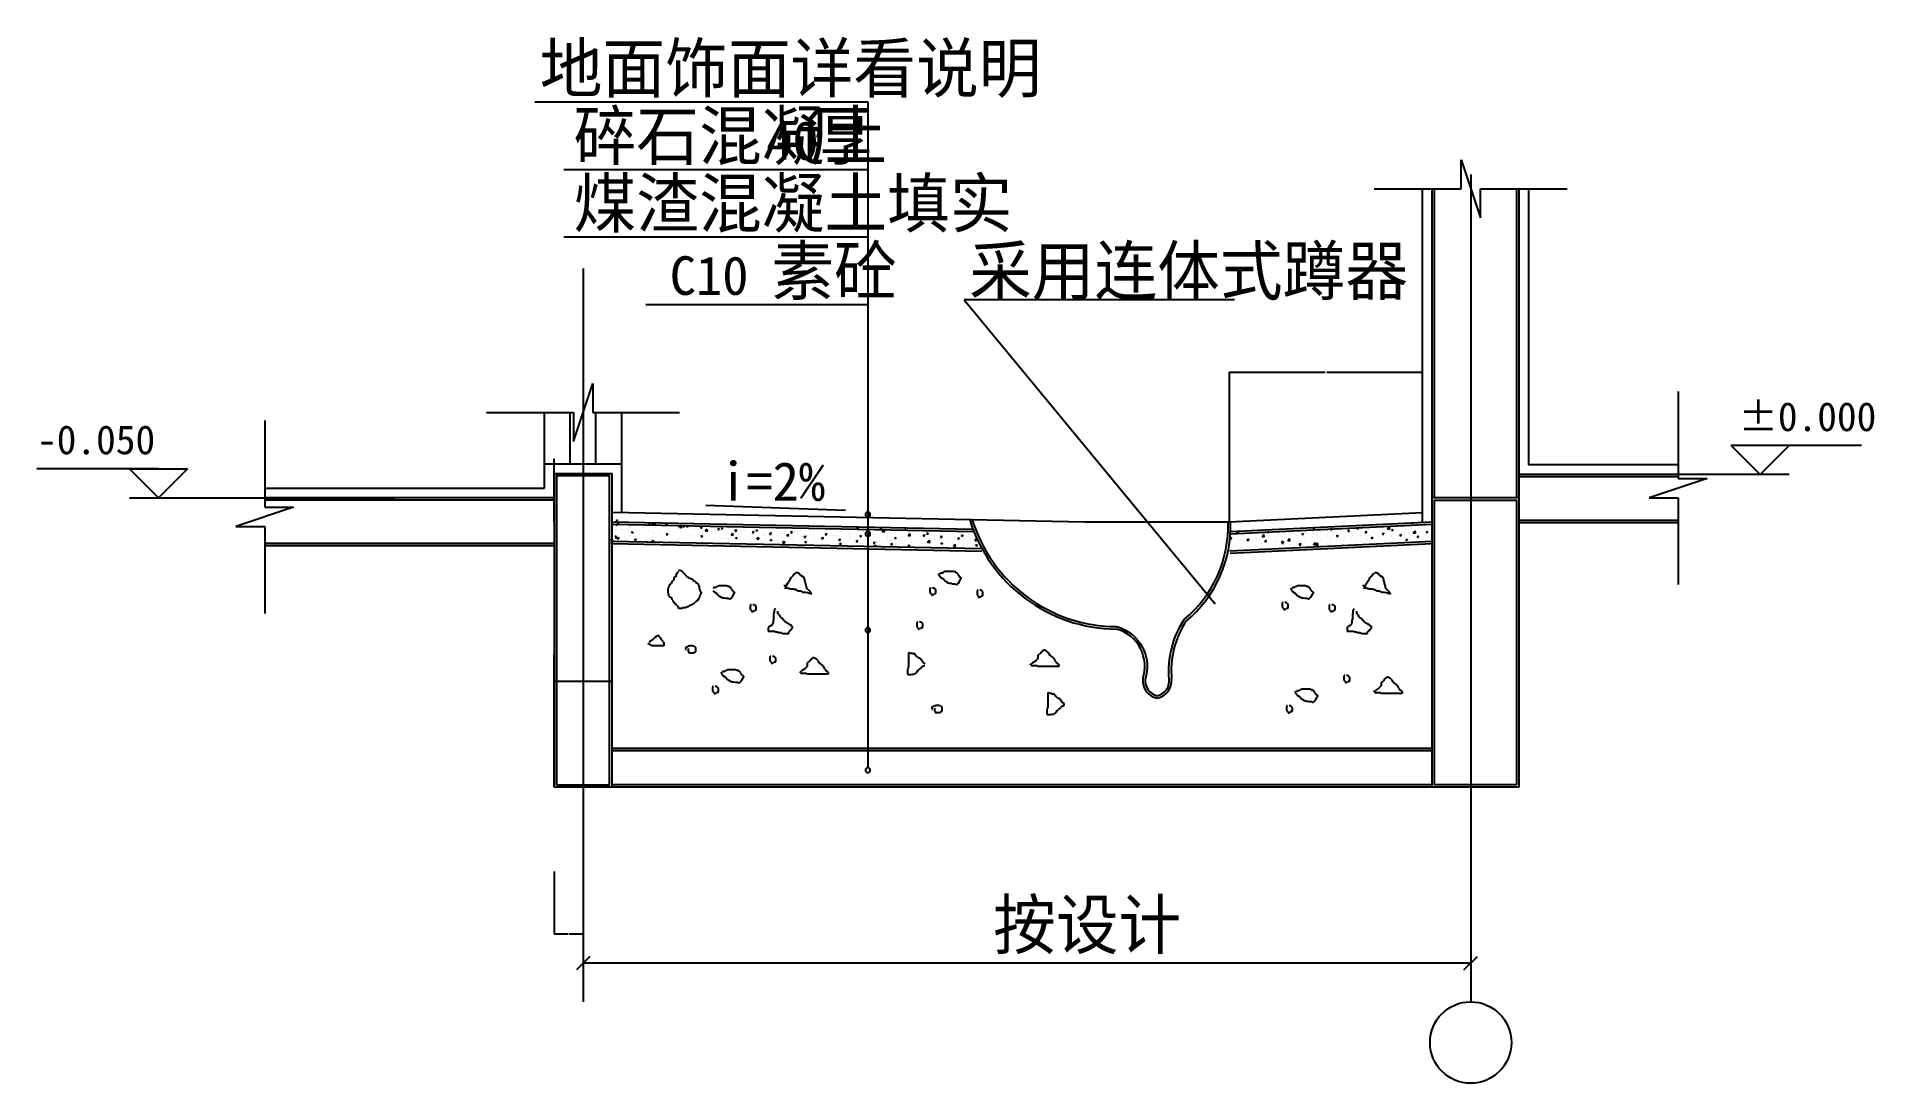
# Model space of a CAD drawing. Header units: metres. Extents: x 2017 to 5827, y 86 to 2255.
import ezdxf

# ---------------------------------------------------------------- set-up
doc = ezdxf.new("R2010")
doc.units = ezdxf.units.M
for name, color, linetype in [('DOTE', 1, 'Continuous'), ('PUB_DIM', 3, 'Continuous'), ('PUB_TEXT', 7, 'Continuous'), ('PUB_WALL', 255, 'Continuous'), ('S_FLOOR', 2, 'Continuous'), ('S_SURFACE', 6, 'Continuous'), ('S_WALL', 255, 'Continuous')]:
    doc.layers.add(name, color=color, linetype=linetype)
doc.dimstyles.get("Standard").update_dxf_attribs({"dimtxt": 2.5, "dimasz": 2.5, "dimexe": 1.25, "dimexo": 0.625, "dimtad": 1, "dimcen": 2.5, "dimazin": 3, "dimtfac": 1, "dimtmove": 0, "dimatfit": 3})

msp = doc.modelspace()

# ---------------------------------------------------------------- texts
at = {"layer": 'PUB_DIM'}
for s, height, p in [('%%p0.000', 60, (5545.14, 1438)), ('-0.050', 60, (2018, 1390)), ('按设计', 100, (4000.08, 365.12))]:
    msp.add_text(s, height=height, dxfattribs=at).set_placement(p)
at = {"layer": 'PUB_TEXT'}
for s, height, p in [('地面饰面详看说明', 100, (3060.18, 2140.3)), ('碎石混凝土', 100, (3130.18, 2000.3)), ('厚', 100, (3619.36, 2000.3)), ('40', 80, (3529.57, 2000.3)), ('煤渣混凝土填实', 100, (3130.18, 1860.3)), ('素砼', 100, (3540.18, 1720.3)), ('采用连体式蹲器', 100, (3950.18, 1720.3)), ('C10', 80, (3329.57, 1720.3)), ('i=2%', 80, (3434.14, 1293.67))]:
    msp.add_text(s, height=height, dxfattribs=at).set_placement(p)

# ---------------------------------------------------------------- blocks, each defined once
blk = doc.blocks.new('_DIMX')
blk.add_lwpolyline([(-70, -70), (70, 70)])
blk = doc.blocks.new('*D1')
for p, q in [((4490, 1250), (4490, 1560.02)), ((4490.25, 1560.02), (4688.5, 1560.02)), ((4691.5, 1560.02), (4889.75, 1560.02)), ((4890, 1250), (4890, 1560.02))]:
    blk.add_line(p, q)
at = {"layer": 'Defpoints'}
for p in [(4490, 1560.02), (4490, 1250), (4890, 1250)]:
    blk.add_point(p, dxfattribs=at)
at = {"layer": 'PUB_DIM', "insert": (4690, 1560.02), "char_height": 1, "attachment_point": 5}
blk.add_mtext('250', dxfattribs=at)
blk = doc.blocks.new('*D2')
for p, q in [((3090, 1250), (3090, 975)), ((3089.75, 975), (3089.5, 975)), ((3090, 700), (3090, 975)), ((3090, 975), (3090, 975)), ((3090.25, 975), (3090.5, 975))]:
    blk.add_line(p, q)
at = {"layer": 'Defpoints'}
for p in [(3090, 1250), (3090, 975), (3090, 700)]:
    blk.add_point(p, dxfattribs=at)
at = {"layer": 'PUB_DIM', "insert": (3090, 976.125), "char_height": 1, "attachment_point": 5}
blk.add_mtext('400', dxfattribs=at)
blk = doc.blocks.new('*D3')
for p, q in [((3089.75, 770), (3089.5, 770)), ((3090, 780), (3090, 770)), ((3090, 700), (3090, 770)), ((3090, 770), (3090, 770)), ((3090.25, 770), (3090.5, 770))]:
    blk.add_line(p, q)
at = {"layer": 'Defpoints'}
for p in [(3090, 780), (3090, 770), (3090, 700)]:
    blk.add_point(p, dxfattribs=at)
at = {"layer": 'PUB_DIM', "insert": (3090, 771.125), "char_height": 1, "attachment_point": 5}
blk.add_mtext('0', dxfattribs=at)
blk = doc.blocks.new('*D4')
for p, q in [((3090, 525.12), (3090, 395.12)), ((3150, 525.12), (3150, 395.12)), ((3119, 395.12), (3089.75, 395.12)), ((3150.25, 395.12), (3121, 395.12))]:
    blk.add_line(p, q)
at = {"layer": 'Defpoints'}
for p in [(3090, 525.12), (3150, 525.12), (3150, 395.12)]:
    blk.add_point(p, dxfattribs=at)
at = {"layer": 'PUB_DIM', "insert": (3120, 395.12), "char_height": 1, "attachment_point": 5}
blk.add_mtext('60', dxfattribs=at)
blk = doc.blocks.new('*D5')
for p, q in [((3089.75, 1380), (3089.5, 1380)), ((3090, 1250), (3090, 1380)), ((3090, 1300), (3090, 1380)), ((3090, 1380), (3090, 1380)), ((3090.25, 1380), (3090.5, 1380))]:
    blk.add_line(p, q)
at = {"layer": 'Defpoints'}
for p in [(3090, 1380), (3090, 1300), (3090, 1250)]:
    blk.add_point(p, dxfattribs=at)
at = {"layer": 'PUB_DIM', "insert": (3090, 1381.125), "char_height": 1, "attachment_point": 5}
blk.add_mtext('0', dxfattribs=at)

# ---------------------------------------------------------------- dimensions: what is measured, and where the dimension line sits
at = {"layer": 'PUB_DIM'}
for base, p1, p2, text, picture, middle in [((4490, 1560.02), (4490, 1250), (4890, 1250), '250', '*D1', (4690, 1560.02)), ((3090, 975), (3090, 700), (3090, 1250), '400', '*D2', (3090, 976.125))]:
    dim = msp.add_linear_dim(base=base, p1=p1, p2=p2, text=text, dimstyle='Standard', dxfattribs=at)
    dim.commit()
    dim.dimension.update_dxf_attribs({"geometry": picture, "text_midpoint": middle})
for base, p1, p2, picture, middle in [((3090, 1380), (3090, 1250), (3090, 1300), '*D5', (3090, 1381.125)), ((3090, 770), (3090, 700), (3090, 780), '*D3', (3090, 771.125)), ((3150, 395.12), (3150, 525.12), (3090, 525.12), '*D4', (3120, 395.12))]:
    dim = msp.add_linear_dim(base=base, p1=p1, p2=p2, dimstyle='Standard', dxfattribs=at)
    dim.commit()
    dim.dimension.update_dxf_attribs({"geometry": picture, "text_midpoint": middle})

# ---------------------------------------------------------------- hatches: boundary and pattern name
at = {"layer": 'S_SURFACE'}
h = msp.add_hatch(dxfattribs=at)
h.set_pattern_fill('ANSI31', scale=300)
h.paths.add_polyline_path([(5090, 1940), (5010, 1940), (5010, 1880), (4990, 1940), (4990, 1300), (5090, 1300)])
h.paths.add_polyline_path([(4990, 1940), (4970, 2000), (4970, 1940), (4910, 1940), (4910, 1300), (4990, 1300)])

# ---------------------------------------------------------------- linework, layer by layer
at = {"layer": 'DOTE'}
for p, q in [((4990, 1970), (4990, 255.12)), ((3150, 1775.12), (3150, 255.12))]:
    msp.add_line(p, q, dxfattribs=at)
at = {"layer": 'PUB_DIM'}
for p, q in [((5590, 1348), (5530, 1408)), ((5800, 1408), (5530, 1408)), ((5650, 1408), (5590, 1348)), ((2270, 1360), (2017.43, 1360)), ((2270, 1300), (2210, 1360)), ((2210, 1360), (2330, 1360)), ((2330, 1360), (2270, 1300)), ((5650, 1348), (5270, 1348)), ((2210, 1300), (2760, 1300)), ((4989.8, 335.12), (3150.2, 335.12))]:
    msp.add_line(p, q, dxfattribs=at)
msp.add_lwpolyline([(3694.14, 1273.67), (3404.14, 1283.67)], dxfattribs=at)
msp.add_circle((4990, 170.73), 84.39, dxfattribs=at)
at = {"layer": 'PUB_WALL'}
for points in [[(4915, 1300), (4915, 1940)], [(5085, 1940), (5085, 1300)], [(5420, 1343), (5090, 1343)], [(3090, 1295), (2490, 1295)], [(3209.9, 1245), (3958.12, 1229.73)], [(3215.64, 1227.68), (3215.64, 1227.68)], [(3215.64, 1227.68), (3215.64, 1227.68)], [(3217.08, 1218.44), (3219.49, 1221.31)], [(3217.08, 1218.44), (3219.49, 1221.31)], [(3217.57, 1244.15), (3220.06, 1242.47)], [(3217.57, 1244.15), (3220.06, 1242.47)], [(3218.13, 1248.21), (3219.15, 1251.23)], [(3218.13, 1248.21), (3219.15, 1251.23)], [(3218.58, 1252.96), (3222.08, 1254.3)], [(3218.58, 1252.96), (3222.08, 1254.3)], [(3219.88, 1233.99), (3219.88, 1233.99)], [(3219.88, 1233.99), (3219.88, 1233.99)], [(3231.46, 1234.54), (3231.46, 1234.54)], [(3231.46, 1234.54), (3231.46, 1234.54)], [(4492.13, 1225.1), (4910.24, 1245.01)], [(5420, 1253), (5090, 1253)], [(3090, 1205), (2490, 1205)], [(3205.97, 1211.95), (3206.98, 1214.98)], [(3205.97, 1211.95), (3206.98, 1214.98)], [(3207.2, 1206.68), (3207.89, 1206.21)], [(3207.2, 1206.68), (3207.89, 1206.21)], [(3208.21, 1217.39), (3209.91, 1218.05)], [(3208.21, 1217.39), (3209.91, 1218.05)], [(3209.9, 1204.99), (3976.71, 1189.34)], [(3210.97, 1215.84), (3210.97, 1215.84)], [(3219, 1214.07), (3218.42, 1217.2)], [(3219, 1214.07), (3218.42, 1217.2)], [(3219.27, 1217.34), (3219.27, 1217.34)], [(3219.27, 1217.34), (3219.27, 1217.34)], [(3220.91, 1215.23), (3223.9, 1214.97)], [(3220.91, 1215.23), (3223.9, 1214.97)], [(4491.18, 1185.01), (4910.24, 1204.96)], [(4910, 775), (3210, 775)], [(4910, 705), (3210, 705)]]:
    msp.add_lwpolyline(points, dxfattribs=at)
for points in [[(3095, 705), (3205, 705), (3205, 1345), (3095, 1345)], [(5085, 705), (4915, 705), (4915, 1295), (5085, 1295)]]:
    msp.add_lwpolyline(points, close=True, dxfattribs=at)
msp.add_lwpolyline([(3956.13, 1256.33, 0.33), (4256.46, 1032.67, -0.43), (4314.94, 923.21, 0.36), (4340, 889.33, 0.37), (4365.02, 923.78, -0.17), (4396.25, 1047.58, 0.23), (4487.09, 1249.93, 0.23)], format="xyb", dxfattribs=at)
at = {"layer": 'S_FLOOR'}
for p, q in [((3090, 1350), (3090, 700)), ((3090, 1350), (3210, 1350)), ((3210, 700), (3210, 1350)), ((5420, 1348), (5090, 1348)), ((3090, 1300), (2490, 1300)), ((4910, 700), (4910, 1300)), ((5090, 1300), (4910, 1300)), ((5090, 1300), (5090, 700)), ((3210, 1250), (3958.22, 1234.73)), ((3215.64, 1227.68), (3215.64, 1227.68)), ((3217.02, 1234.54), (3217.02, 1234.54)), ((3219.88, 1233.99), (3219.88, 1233.99)), ((3220.37, 1248.29), (3223.87, 1249.64)), ((3220.37, 1248.29), (3222.85, 1246.61)), ((3220.92, 1241.26), (3220.92, 1241.26)), ((3222.87, 1246.62), (3223.89, 1249.64)), ((3231.46, 1234.54), (3231.46, 1234.54)), ((4491.89, 1230.09), (4910, 1250)), ((5420, 1248), (5090, 1248)), ((3090, 1200), (2490, 1200)), ((3210, 1212.72), (3211.7, 1213.38)), ((3210, 1210.82), (3210.69, 1210.36)), ((3210, 1209.99), (3976.81, 1194.34)), ((3210.71, 1210.36), (3211.72, 1213.38)), ((3210.97, 1215.84), (3210.97, 1215.84)), ((3219.27, 1217.34), (3219.27, 1217.34)), ((3220.91, 1215.23), (3223.32, 1218.1)), ((3220.91, 1215.23), (3223.9, 1214.97)), ((3223.92, 1214.97), (3223.34, 1218.11)), ((4490.95, 1190), (4910, 1209.95)), ((4910, 780), (3210, 780)), ((3210, 700), (3090, 700)), ((4910, 700), (3210, 700)), ((5090, 700), (4910, 700))]:
    msp.add_line(p, q, dxfattribs=at)
at = {"layer": 'S_SURFACE'}
for p, q in [((3050, 2120.3), (3740.18, 2120.3)), ((3740.18, 2120.3), (3740.18, 740.3)), ((4970, 1940), (4970, 2000)), ((4970, 2000), (5010, 1880)), ((3110, 1980.3), (3740.18, 1980.3)), ((4790, 1940), (4970, 1940)), ((4890, 1269.07), (4890, 1940)), ((5010, 1940), (5190, 1940)), ((5010, 1880), (5010, 1940)), ((5110, 1940), (5110, 1368)), ((3110, 1840.3), (3740.18, 1840.3)), ((3280, 1700.3), (3740.18, 1700.3)), ((3940, 1710), (4460, 1080)), ((4500, 1710), (3940, 1710)), ((3130, 1416.76), (3170, 1536.76)), ((3170, 1536.76), (3170, 1476.76)), ((5420, 1520), (5420, 1340)), ((2490, 1460), (2490, 1280)), ((2950, 1476.76), (3130, 1476.76)), ((3070, 1320), (3070, 1476.76)), ((3123.23, 1370), (3123.23, 1476.76)), ((3130, 1476.76), (3130, 1416.76)), ((3170, 1476.76), (3350, 1476.76)), ((3176.18, 1370), (3176.18, 1476.76)), ((3230, 1269.6), (3230, 1476.76)), ((3070, 1370), (3230, 1370)), ((5420, 1368), (5110, 1368)), ((5480, 1340), (5360, 1300)), ((5420, 1340), (5480, 1340)), ((2490, 1320), (3070, 1320)), ((5360, 1300), (5420, 1300)), ((5420, 1300), (5420, 1120)), ((2550, 1280), (2430, 1240)), ((2490, 1280), (2550, 1280)), ((3210.41, 1270), (4190.41, 1250)), ((4489.05, 1249.98), (4890, 1269.07)), ((2430, 1240), (2490, 1240)), ((2490, 1240), (2490, 1060)), ((3232.82, 1243.67), (3232.82, 1243.67)), ((3235.44, 1218.98), (3235.44, 1218.98)), ((3244.8, 1232.69), (3244.8, 1232.69)), ((3245.24, 1221.09), (3245.24, 1221.09)), ((3245.85, 1237.74), (3245.85, 1237.74)), ((3247.61, 1240.13), (3247.61, 1240.13)), ((3247.96, 1220.62), (3247.96, 1220.62)), ((3248.59, 1238.7), (3248.59, 1238.7)), ((3250.21, 1228.16), (3253.71, 1229.5)), ((3250.21, 1228.16), (3252.7, 1226.48)), ((3252.72, 1226.49), (3253.73, 1229.51)), ((3258.15, 1233.41), (3258.15, 1233.41)), ((3261.11, 1240.34), (3261.11, 1240.34)), ((3261.98, 1248.67), (3261.98, 1248.67)), ((3266.89, 1223.12), (3266.89, 1223.12)), ((3270.92, 1224.61), (3270.92, 1224.61)), ((3271.52, 1241.26), (3271.52, 1241.26)), ((3273.96, 1237.69), (3273.96, 1237.69)), ((3274.3, 1239), (3274.3, 1239)), ((3280.05, 1242.84), (3280.05, 1242.84)), ((3284.84, 1232.29), (3284.84, 1232.29)), ((3285.7, 1246.56), (3287.26, 1248.42)), ((3285.7, 1246.56), (3288.69, 1246.3)), ((3288.71, 1246.31), (3288.32, 1248.4)), ((3292.22, 1244.29), (3295.72, 1245.63)), ((3292.22, 1244.29), (3294.71, 1242.61)), ((3293.05, 1220.2), (3293.05, 1220.2)), ((3294.73, 1242.62), (3295.74, 1245.64)), ((3296.17, 1227.81), (3296.17, 1227.81)), ((3296.58, 1247.47), (3297.29, 1248.22)), ((3296.58, 1247.47), (3301.03, 1246.78)), ((3296.78, 1244.46), (3296.78, 1244.46)), ((3298.47, 1227.27), (3298.47, 1227.27)), ((3301.05, 1246.79), (3300.89, 1248.15)), ((3300.99, 1237.88), (3300.99, 1237.88)), ((3303.12, 1242.7), (3303.12, 1242.7)), ((3310.99, 1228.92), (3310.99, 1228.92)), ((3311.53, 1231.16), (3311.53, 1231.16)), ((3311.63, 1247), (3311.63, 1247)), ((3321.56, 1243.42), (3323.97, 1246.3)), ((3321.56, 1243.42), (3324.55, 1243.16)), ((3322.07, 1224.16), (3325.57, 1225.5)), ((3322.07, 1224.16), (3324.56, 1222.48)), ((3322.14, 1231.56), (3322.14, 1231.56)), ((3322.21, 1225.2), (3322.21, 1225.2)), ((3324.57, 1243.17), (3323.99, 1246.3)), ((3324.58, 1222.49), (3325.59, 1225.51)), ((3327.68, 1236.75), (3327.68, 1236.75)), ((3329.93, 1231.42), (3329.93, 1231.42)), ((3338.22, 1230.03), (3338.22, 1230.03)), ((3347.81, 1235.08), (3347.81, 1235.08)), ((3349.94, 1239.2), (3350.18, 1239.44)), ((3349.94, 1239.2), (3350.18, 1239.16)), ((3350.18, 1239.44), (3353.84, 1243.26)), ((3350.18, 1239.16), (3354.39, 1238.51)), ((3351.37, 1230.21), (3351.37, 1230.21)), ((3354.41, 1238.51), (3353.86, 1243.26)), ((3354.37, 1235.62), (3354.37, 1235.62)), ((3357.42, 1240.29), (3359.83, 1243.16)), ((3357.42, 1240.29), (3360.41, 1240.03)), ((3360.43, 1240.03), (3359.85, 1243.17)), ((3361.5, 1235.57), (3361.5, 1235.57)), ((3364.08, 1240.28), (3367.58, 1241.63)), ((3364.08, 1240.28), (3366.57, 1238.61)), ((3364.92, 1228.9), (3364.92, 1228.9)), ((3366.59, 1238.61), (3367.6, 1241.63)), ((3372.46, 1221.64), (3372.46, 1221.64)), ((3373.07, 1238.28), (3373.07, 1238.28)), ((3374.02, 1237.22), (3374.02, 1237.22)), ((3379.8, 1219.99), (3379.8, 1219.99)), ((3380.53, 1235.21), (3380.53, 1235.21)), ((3381.06, 1234.49), (3381.06, 1234.49)), ((3391.61, 1227.78), (3391.61, 1227.78)), ((3392.96, 1239.71), (3392.96, 1239.71)), ((3393.29, 1237.15), (3395.7, 1240.02)), ((3393.29, 1237.15), (3396.27, 1236.89)), ((3393.93, 1220.15), (3397.43, 1221.5)), ((3393.93, 1220.15), (3396.41, 1218.47)), ((3396.29, 1236.89), (3395.72, 1240.03)), ((3396.43, 1218.48), (3397.45, 1221.5)), ((3398.43, 1225.39), (3398.43, 1225.39)), ((3399.04, 1242.03), (3399.04, 1242.03)), ((3403.3, 1230.92), (3407.2, 1234.98)), ((3403.3, 1230.92), (3407.75, 1230.23)), ((3407.77, 1230.23), (3407.22, 1234.98)), ((3407.76, 1233.36), (3407.76, 1233.36)), ((3409.69, 1240.22), (3409.69, 1240.22)), ((3411.38, 1224.15), (3411.38, 1224.15)), ((3418.3, 1226.65), (3418.3, 1226.65)), ((3423.9, 1225.8), (3423.9, 1225.8)), ((3424.1, 1228.91), (3424.1, 1228.91)), ((3424.53, 1243.87), (3424.53, 1243.87)), ((3424.71, 1245.55), (3424.71, 1245.55)), ((3429.15, 1234.01), (3431.56, 1236.88)), ((3429.15, 1234.01), (3432.14, 1233.75)), ((3432.16, 1233.76), (3431.58, 1236.89)), ((3434.45, 1232.24), (3434.45, 1232.24)), ((3435.94, 1236.28), (3439.44, 1237.62)), ((3435.94, 1236.28), (3438.42, 1234.6)), ((3438.44, 1234.61), (3439.46, 1237.63)), ((3438.85, 1245.22), (3438.85, 1245.22)), ((3442.83, 1228.29), (3442.83, 1228.29)), ((3444.99, 1225.52), (3444.99, 1225.52)), ((3449.36, 1232.11), (3449.36, 1232.11)), ((3456.66, 1222.64), (3460.56, 1226.7)), ((3456.66, 1222.64), (3461.11, 1221.96)), ((3461.13, 1221.96), (3460.58, 1226.71)), ((3461.14, 1231.11), (3461.14, 1231.11)), ((3465.01, 1230.87), (3467.42, 1233.75)), ((3465.01, 1230.87), (3468, 1230.61)), ((3465.94, 1220.39), (3465.94, 1220.39)), ((3468.02, 1230.62), (3467.44, 1233.75)), ((3471.68, 1224.39), (3471.68, 1224.39)), ((3474.41, 1232.45), (3474.41, 1232.45)), ((3474.72, 1219.21), (3474.72, 1219.21)), ((3475.33, 1235.86), (3475.33, 1235.86)), ((3486.93, 1234.1), (3486.93, 1234.1)), ((3487.83, 1229.98), (3487.83, 1229.98)), ((3495.1, 1225.4), (3495.1, 1225.4)), ((3498.37, 1223.26), (3498.37, 1223.26)), ((3500.39, 1222.73), (3500.39, 1222.73)), ((3500.88, 1227.74), (3503.29, 1230.61)), ((3500.88, 1227.74), (3503.86, 1227.47)), ((3501, 1239.38), (3501, 1239.38)), ((3503.88, 1227.48), (3503.31, 1230.62)), ((3505.87, 1236.59), (3505.87, 1236.59)), ((3507.79, 1232.27), (3511.29, 1233.62)), ((3507.79, 1232.27), (3510.28, 1230.6)), ((3510.3, 1230.6), (3511.31, 1233.62)), ((3514.52, 1228.85), (3514.52, 1228.85)), ((3524.26, 1230.41), (3524.26, 1230.41)), ((3524.29, 1221.03), (3524.29, 1221.03)), ((3525.06, 1222.14), (3525.06, 1222.14)), ((3525.64, 1225.93), (3525.64, 1225.93)), ((3526.25, 1242.58), (3526.25, 1242.58)), ((3536.24, 1219.43), (3536.24, 1219.43)), ((3536.74, 1224.6), (3539.15, 1227.47)), ((3536.74, 1224.6), (3539.73, 1224.34)), ((3536.81, 1222.67), (3536.81, 1222.67)), ((3537.44, 1240.75), (3537.44, 1240.75)), ((3539.75, 1224.34), (3539.17, 1227.48)), ((3541.21, 1227.73), (3541.21, 1227.73)), ((3549.96, 1242.39), (3549.96, 1242.39)), ((3551.61, 1229.68), (3551.61, 1229.68)), ((3551.75, 1221.01), (3551.75, 1221.01)), ((3553.42, 1235.41), (3553.42, 1235.41)), ((3555.74, 1225.17), (3555.74, 1225.17)), ((3565.4, 1224.43), (3565.4, 1224.43)), ((3567.9, 1226.6), (3567.9, 1226.6)), ((3572.6, 1221.46), (3575.01, 1224.33)), ((3572.6, 1221.46), (3575.59, 1221.2)), ((3575.61, 1221.21), (3575.03, 1224.34)), ((3577.29, 1233.2), (3577.29, 1233.2)), ((3578.44, 1219.88), (3578.44, 1219.88)), ((3579.65, 1228.27), (3583.15, 1229.61)), ((3579.65, 1228.27), (3582.14, 1226.59)), ((3582.16, 1226.6), (3583.17, 1229.62)), ((3582.58, 1240.42), (3582.58, 1240.42)), ((3587.32, 1229.32), (3587.32, 1229.32)), ((3594.56, 1229.44), (3594.56, 1229.44)), ((3594.59, 1225.47), (3594.59, 1225.47)), ((3599.84, 1230.97), (3599.84, 1230.97)), ((3601.93, 1219.76), (3601.93, 1219.76)), ((3602.54, 1236.4), (3602.54, 1236.4)), ((3608.46, 1218.32), (3610.87, 1221.2)), ((3611.47, 1218.07), (3610.89, 1221.2)), ((3618.77, 1233.47), (3618.77, 1233.47)), ((3621.28, 1224.34), (3621.28, 1224.34)), ((3623.72, 1234.44), (3623.72, 1234.44)), ((3627.9, 1223.51), (3627.9, 1223.51)), ((3628.51, 1240.15), (3628.51, 1240.15)), ((3647.98, 1223.21), (3647.98, 1223.21)), ((3649.72, 1219.55), (3649.72, 1219.55)), ((3650.35, 1237.62), (3650.35, 1237.62)), ((3651.51, 1224.27), (3655.01, 1225.61)), ((3651.51, 1224.27), (3653.99, 1222.59)), ((3652.88, 1239.45), (3652.88, 1239.45)), ((3653.57, 1227.03), (3653.57, 1227.03)), ((3654.01, 1222.59), (3655.03, 1225.62)), ((3662.87, 1239.27), (3662.87, 1239.27)), ((3668.65, 1222.04), (3668.65, 1222.04)), ((3671.98, 1221.95), (3671.98, 1221.95)), ((3674.67, 1222.09), (3674.67, 1222.09)), ((3678.83, 1230.23), (3678.83, 1230.23)), ((3693.91, 1240.12), (3696, 1238.71)), ((3696.02, 1238.72), (3696.48, 1240.07)), ((3700.23, 1226.2), (3700.23, 1226.2)), ((3701.14, 1226.96), (3701.14, 1226.96)), ((3701.36, 1220.96), (3701.36, 1220.96)), ((3704.8, 1233.98), (3704.8, 1233.98)), ((3712.75, 1227.85), (3712.75, 1227.85)), ((3716.85, 1238.25), (3718.17, 1239.63)), ((3716.85, 1238.25), (3721.29, 1237.56)), ((3721.31, 1237.56), (3721.08, 1239.57)), ((3723.36, 1220.26), (3726.86, 1221.6)), ((3723.36, 1220.26), (3725.85, 1218.58)), ((3725.87, 1218.59), (3726.88, 1221.61)), ((3728.05, 1219.83), (3728.05, 1219.83)), ((3729.86, 1220.85), (3729.86, 1220.85)), ((3730.3, 1231.96), (3730.3, 1231.96)), ((3730.47, 1237.5), (3730.47, 1237.5)), ((3731.68, 1230.34), (3731.68, 1230.34)), ((3755.12, 1224.06), (3755.12, 1224.06)), ((3759.45, 1236.97), (3759.45, 1236.97)), ((3763.26, 1234.5), (3763.26, 1234.5)), ((3765.37, 1236.39), (3768.87, 1237.73)), ((3765.37, 1236.39), (3767.86, 1234.71)), ((3767.88, 1234.72), (3768.89, 1237.74)), ((3770.21, 1229.97), (3774.1, 1234.03)), ((3770.21, 1229.97), (3774.66, 1229.28)), ((3774.68, 1229.28), (3774.12, 1234.03)), ((3775.78, 1236.15), (3775.78, 1236.15)), ((3781.09, 1227.8), (3781.09, 1227.8)), ((3781.56, 1218.92), (3781.56, 1218.92)), ((3806.76, 1231.32), (3806.76, 1231.32)), ((3813.14, 1223.08), (3813.14, 1223.08)), ((3816.7, 1237.11), (3817.13, 1237.61)), ((3816.7, 1237.11), (3819.69, 1236.85)), ((3819.71, 1236.85), (3819.58, 1237.56)), ((3823.57, 1221.7), (3827.46, 1225.75)), ((3823.57, 1221.7), (3828.02, 1221.01)), ((3828.04, 1221.01), (3827.49, 1225.76)), ((3855.02, 1220.96), (3857.43, 1223.83)), ((3855.02, 1220.96), (3858.01, 1220.7)), ((3855.15, 1232.6), (3855.15, 1232.6)), ((3858.03, 1220.71), (3857.46, 1223.84)), ((3860.02, 1229.82), (3860.02, 1229.82)), ((3861.94, 1225.5), (3865.44, 1226.84)), ((3861.94, 1225.5), (3864.43, 1223.82)), ((3864.45, 1223.83), (3865.46, 1226.85)), ((3868.67, 1222.08), (3868.67, 1222.08)), ((3878.41, 1223.63), (3878.41, 1223.63)), ((3879.79, 1219.16), (3879.79, 1219.16)), ((3880.4, 1235.8), (3880.4, 1235.8)), ((3890.89, 1217.82), (3893.3, 1220.7)), ((3891.59, 1233.97), (3891.59, 1233.97)), ((3893.9, 1217.57), (3893.32, 1220.7)), ((3895.36, 1220.95), (3895.36, 1220.95)), ((3904.11, 1235.62), (3904.11, 1235.62)), ((3905.76, 1222.91), (3905.76, 1222.91)), ((3907.57, 1228.64), (3907.57, 1228.64)), ((3922.05, 1219.82), (3922.05, 1219.82)), ((3931.44, 1226.43), (3931.44, 1226.43)), ((3933.8, 1221.5), (3937.3, 1222.84)), ((3933.8, 1221.5), (3936.29, 1219.82)), ((3936.31, 1219.82), (3937.32, 1222.85)), ((3936.73, 1233.64), (3936.73, 1233.64)), ((3941.47, 1222.55), (3941.47, 1222.55)), ((3948.71, 1222.66), (3948.71, 1222.66)), ((3953.99, 1224.2), (3953.99, 1224.2)), ((3956.69, 1229.63), (3956.69, 1229.63)), ((4190, 1250), (4490, 1250)), ((4495.18, 1225.69), (4495.18, 1225.69)), ((4503.74, 1224.05), (4503.74, 1224.05)), ((4504.02, 1228.07), (4506.63, 1230.79)), ((4504.02, 1228.07), (4508.47, 1227.38)), ((4508.49, 1227.38), (4508.08, 1230.86)), ((4516.26, 1225.7), (4516.26, 1225.7)), ((4520.44, 1228.89), (4520.44, 1228.89)), ((4532.32, 1231.38), (4532.32, 1231.38)), ((4535.2, 1228.19), (4535.2, 1228.19)), ((4546.4, 1232.64), (4546.4, 1232.64)), ((4557.38, 1219.8), (4561.28, 1223.85)), ((4557.38, 1219.8), (4561.83, 1219.11)), ((4559.01, 1230.25), (4559.01, 1230.25)), ((4561.85, 1219.11), (4561.3, 1223.86)), ((4566.78, 1232.35), (4566.78, 1232.35)), ((4567.96, 1228.6), (4571.46, 1229.94)), ((4567.96, 1228.6), (4570.45, 1226.92)), ((4570.47, 1226.92), (4571.48, 1229.95)), ((4571.47, 1219.51), (4571.47, 1219.51)), ((4573.56, 1220.65), (4573.56, 1220.65)), ((4579.29, 1234), (4579.29, 1234)), ((4585.7, 1229.12), (4585.7, 1229.12)), ((4596.72, 1222.72), (4596.72, 1222.72)), ((4601.85, 1234.71), (4601.85, 1234.71)), ((4602.72, 1225.66), (4602.72, 1225.66)), ((4612.39, 1227.99), (4612.39, 1227.99)), ((4616.65, 1220.93), (4616.65, 1220.93)), ((4622.69, 1226.46), (4622.69, 1226.46)), ((4628.54, 1233.58), (4628.54, 1233.58)), ((4629.17, 1222.58), (4629.17, 1222.58)), ((4631.87, 1230.66), (4631.87, 1230.66)), ((4639.08, 1226.86), (4639.08, 1226.86)), ((4639.82, 1224.59), (4643.32, 1225.94)), ((4639.82, 1224.59), (4642.3, 1222.91)), ((4642.32, 1222.92), (4643.34, 1225.94)), ((4643.86, 1219.68), (4643.86, 1219.68)), ((4648.11, 1225.07), (4648.11, 1225.07)), ((4648.37, 1229.98), (4648.37, 1229.98)), ((4655.23, 1232.45), (4655.23, 1232.45)), ((4661.03, 1235.67), (4661.03, 1235.67)), ((4663.54, 1237.02), (4664.63, 1238.32)), ((4663.54, 1237.02), (4666.53, 1236.76)), ((4665.77, 1225.74), (4665.77, 1225.74)), ((4666.55, 1236.77), (4666.25, 1238.39)), ((4673.01, 1224.69), (4673.01, 1224.69)), ((4673.62, 1233.19), (4673.62, 1233.19)), ((4679.68, 1229.23), (4679.68, 1229.23)), ((4681.92, 1231.33), (4681.92, 1231.33)), ((4684.02, 1239.24), (4684.32, 1239.04)), ((4684.34, 1239.05), (4684.41, 1239.26)), ((4692.2, 1230.87), (4692.2, 1230.87)), ((4692.46, 1224.61), (4692.46, 1224.61)), ((4698.98, 1220.29), (4698.98, 1220.29)), ((4699.4, 1233.89), (4701.82, 1236.76)), ((4699.4, 1233.89), (4702.39, 1233.63)), ((4699.59, 1236.93), (4699.59, 1236.93)), ((4702.41, 1233.63), (4701.84, 1236.76)), ((4702.17, 1229.69), (4702.17, 1229.69)), ((4708.61, 1230.2), (4708.61, 1230.2)), ((4711.14, 1233.37), (4711.14, 1233.37)), ((4711.67, 1220.59), (4715.17, 1221.93)), ((4711.67, 1220.59), (4714.16, 1218.91)), ((4714.18, 1218.92), (4715.19, 1221.94)), ((4719.16, 1223.48), (4719.16, 1223.48)), ((4724.65, 1223.81), (4724.65, 1223.81)), ((4725.26, 1240.45), (4725.26, 1240.45)), ((4731.33, 1234.7), (4731.33, 1234.7)), ((4735.27, 1230.75), (4737.68, 1233.62)), ((4735.27, 1230.75), (4738.26, 1230.49)), ((4735.3, 1229.07), (4735.3, 1229.07)), ((4738.28, 1230.49), (4737.7, 1233.63)), ((4742.08, 1219.45), (4742.08, 1219.45)), ((4742.72, 1237.52), (4742.72, 1237.52)), ((4745.85, 1222.35), (4745.85, 1222.35)), ((4749.91, 1227.01), (4749.91, 1227.01)), ((4753.68, 1236.71), (4757.19, 1238.06)), ((4753.68, 1236.71), (4756.17, 1235.04)), ((4755.23, 1239.17), (4755.23, 1239.17)), ((4756.19, 1235.04), (4757.21, 1238.06)), ((4760.49, 1239.7), (4760.49, 1239.7)), ((4761.02, 1221.94), (4761.02, 1221.94)), ((4762, 1227.94), (4762, 1227.94)), ((4767.24, 1243.2), (4768.65, 1242.98)), ((4768.67, 1242.99), (4768.63, 1243.27)), ((4771.13, 1227.61), (4773.54, 1230.48)), ((4771.13, 1227.61), (4774.12, 1227.35)), ((4772.54, 1221.23), (4772.54, 1221.23)), ((4774.14, 1227.36), (4773.56, 1230.49)), ((4774.17, 1241.66), (4774.17, 1241.66)), ((4775.88, 1230.76), (4775.88, 1230.76)), ((4779.59, 1222.21), (4779.59, 1222.21)), ((4788.69, 1226.81), (4788.69, 1226.81)), ((4792.59, 1226.1), (4792.59, 1226.1)), ((4799.23, 1220.1), (4799.23, 1220.1)), ((4801.55, 1234.28), (4801.55, 1234.28)), ((4805.11, 1227.75), (4805.11, 1227.75)), ((4806.99, 1224.47), (4809.4, 1227.35)), ((4806.99, 1224.47), (4809.98, 1224.21)), ((4808.75, 1227.21), (4808.75, 1227.21)), ((4810, 1224.22), (4809.42, 1227.35)), ((4815.38, 1225.69), (4815.38, 1225.69)), ((4817.56, 1235.4), (4821.46, 1239.46)), ((4817.56, 1235.4), (4822.01, 1234.71)), ((4822.03, 1234.71), (4821.48, 1239.46)), ((4824.05, 1230.24), (4824.05, 1230.24)), ((4825.54, 1232.71), (4829.04, 1234.05)), ((4825.54, 1232.71), (4828.03, 1231.03)), ((4825.92, 1218.97), (4825.92, 1218.97)), ((4826.2, 1220.84), (4826.2, 1220.84)), ((4826.81, 1237.48), (4826.81, 1237.48)), ((4828.05, 1231.04), (4829.06, 1234.06)), ((4837.91, 1232.22), (4837.91, 1232.22)), ((4842.07, 1224.56), (4842.07, 1224.56)), ((4842.86, 1221.34), (4845.27, 1224.21)), ((4842.86, 1221.34), (4845.85, 1221.07)), ((4845.87, 1221.08), (4845.29, 1224.21)), ((4852.17, 1224.59), (4852.17, 1224.59)), ((4852.77, 1241.23), (4852.77, 1241.23)), ((4855.62, 1234.4), (4855.62, 1234.4)), ((4867.07, 1237.22), (4867.07, 1237.22)), ((4868.14, 1236.05), (4868.14, 1236.05)), ((4868.74, 1248.04), (4870.04, 1247.16)), ((4868.76, 1223.43), (4868.76, 1223.43)), ((4870.06, 1247.16), (4870.38, 1248.11)), ((4870.92, 1227.12), (4874.82, 1231.18)), ((4870.92, 1227.12), (4875.37, 1226.43)), ((4875.39, 1226.43), (4874.84, 1231.18)), ((4877.84, 1228.11), (4877.84, 1228.11)), ((4878.45, 1244.75), (4878.45, 1244.75)), ((4878.72, 1218.2), (4881.13, 1221.07)), ((4881.73, 1217.94), (4881.15, 1221.08)), ((4887.08, 1238.54), (4887.08, 1238.54)), ((4895.45, 1222.3), (4895.45, 1222.3)), ((4896.23, 1242.23), (4896.23, 1242.23)), ((4897.4, 1228.71), (4900.9, 1230.05)), ((4897.4, 1228.71), (4899.88, 1227.03)), ((4899.9, 1227.03), (4900.92, 1230.06)), ((4903.09, 1231.31), (4903.09, 1231.31)), ((4903.7, 1247.95), (4903.7, 1247.95)), ((4905.19, 1247.85), (4905.19, 1247.85)), ((4905.5, 1222.98), (4905.5, 1222.98)), ((3234.73, 1210.19), (3234.73, 1210.19)), ((3237.66, 1214.72), (3237.66, 1214.72)), ((3256.77, 1212.09), (3259.18, 1214.96)), ((3256.77, 1212.09), (3259.76, 1211.83)), ((3259.78, 1211.84), (3259.2, 1214.97)), ((3263.89, 1215.19), (3263.89, 1215.19)), ((3264.35, 1213.59), (3264.35, 1213.59)), ((3281.37, 1208.54), (3283.56, 1209.37)), ((3283.28, 1208.5), (3283.58, 1209.38)), ((3291.04, 1212.46), (3291.04, 1212.46)), ((3292.63, 1208.95), (3295.05, 1211.83)), ((3292.63, 1208.95), (3295.62, 1208.69)), ((3295.64, 1208.7), (3295.07, 1211.83)), ((3295.56, 1211.17), (3295.56, 1211.17)), ((3297.84, 1209.2), (3297.84, 1209.2)), ((3316.77, 1211.69), (3316.77, 1211.69)), ((3317.73, 1211.33), (3317.73, 1211.33)), ((3321.53, 1214.92), (3321.53, 1214.92)), ((3329.95, 1207.54), (3330.91, 1208.69)), ((3331.14, 1207.52), (3330.93, 1208.69)), ((3344.43, 1210.2), (3344.43, 1210.2)), ((3347.2, 1218.44), (3347.2, 1218.44)), ((3348.35, 1215.85), (3348.35, 1215.85)), ((3360.87, 1217.5), (3360.87, 1217.5)), ((3371.12, 1209.08), (3371.12, 1209.08)), ((3397.81, 1207.95), (3397.81, 1207.95)), ((3397.82, 1208.74), (3397.82, 1208.74)), ((3407.63, 1210.38), (3407.63, 1210.38)), ((3410.74, 1206.08), (3410.74, 1206.08)), ((3423.49, 1212.26), (3423.49, 1212.26)), ((3424.5, 1206.82), (3424.5, 1206.82)), ((3429.68, 1208.57), (3429.68, 1208.57)), ((3436.79, 1215.39), (3436.79, 1215.39)), ((3448.75, 1215.46), (3448.75, 1215.46)), ((3451.19, 1205.69), (3451.19, 1205.69)), ((3461.26, 1212.73), (3461.26, 1212.73)), ((3465.78, 1216.15), (3469.28, 1217.49)), ((3465.78, 1216.15), (3468.27, 1214.47)), ((3468.29, 1214.48), (3469.3, 1217.5)), ((3473.78, 1214.38), (3473.78, 1214.38)), ((3477.88, 1204.57), (3477.88, 1204.57)), ((3477.93, 1209.42), (3477.93, 1209.42)), ((3492.71, 1216.87), (3492.71, 1216.87)), ((3499.78, 1206.09), (3499.78, 1206.09)), ((3507.08, 1214.42), (3507.08, 1214.42)), ((3510.03, 1214.37), (3513.92, 1218.43)), ((3510.03, 1214.37), (3514.47, 1213.68)), ((3514.49, 1213.68), (3513.94, 1218.43)), ((3525.04, 1209.29), (3525.04, 1209.29)), ((3537.64, 1212.14), (3541.14, 1213.49)), ((3537.64, 1212.14), (3540.13, 1210.47)), ((3540.15, 1210.47), (3541.16, 1213.49)), ((3542.59, 1205.45), (3542.59, 1205.45)), ((3551.01, 1213.04), (3551.01, 1213.04)), ((3563.39, 1206.09), (3567.28, 1210.15)), ((3563.39, 1206.09), (3567.84, 1205.4)), ((3567.86, 1205.41), (3567.3, 1210.15)), ((3574.17, 1209.6), (3574.17, 1209.6)), ((3576.68, 1216.56), (3576.68, 1216.56)), ((3584.5, 1206.93), (3584.5, 1206.93)), ((3586.68, 1211.25), (3586.68, 1211.25)), ((3601.33, 1203.11), (3601.33, 1203.11)), ((3605.14, 1218.75), (3605.14, 1218.75)), ((3605.62, 1213.74), (3605.62, 1213.74)), ((3608.46, 1218.32), (3611.45, 1218.06)), ((3609.49, 1208.14), (3613, 1209.48)), ((3609.49, 1208.14), (3611.98, 1206.46)), ((3612, 1206.47), (3613.02, 1209.49)), ((3613.66, 1211.94), (3613.66, 1211.94)), ((3620.4, 1201.62), (3620.65, 1201.88)), ((3620.7, 1201.61), (3620.67, 1201.88)), ((3627.29, 1206.86), (3627.29, 1206.86)), ((3631.83, 1217.63), (3631.83, 1217.63)), ((3637.2, 1217.9), (3637.2, 1217.9)), ((3642.82, 1216.95), (3642.82, 1216.95)), ((3644.33, 1215.19), (3646.74, 1218.06)), ((3644.33, 1215.19), (3647.32, 1214.92)), ((3647.34, 1214.93), (3646.76, 1218.07)), ((3652.97, 1210.38), (3652.97, 1210.38)), ((3655.5, 1202.32), (3655.5, 1202.32)), ((3658.52, 1216.5), (3658.52, 1216.5)), ((3678.22, 1213.58), (3678.22, 1213.58)), ((3680.19, 1212.05), (3682.6, 1214.92)), ((3680.19, 1212.05), (3683.18, 1211.79)), ((3681.35, 1204.13), (3684.85, 1205.48)), ((3681.35, 1204.13), (3683.84, 1202.46)), ((3683.2, 1211.79), (3682.62, 1214.93)), ((3683.86, 1202.46), (3684.87, 1205.48)), ((3685.21, 1215.37), (3685.21, 1215.37)), ((3687.08, 1206.48), (3687.08, 1206.48)), ((3699.59, 1208.13), (3699.59, 1208.13)), ((3703.58, 1200.69), (3703.58, 1200.69)), ((3704.19, 1217.33), (3704.19, 1217.33)), ((3711.9, 1214.24), (3711.9, 1214.24)), ((3716.05, 1208.91), (3718.46, 1211.78)), ((3716.05, 1208.91), (3719.04, 1208.65)), ((3719.06, 1208.66), (3718.48, 1211.79)), ((3718.53, 1210.62), (3718.53, 1210.62)), ((3728.23, 1202.13), (3728.23, 1202.13)), ((3729.25, 1204.21), (3729.25, 1204.21)), ((3738.59, 1213.12), (3738.59, 1213.12)), ((3750.11, 1214.78), (3750.11, 1214.78)), ((3751.92, 1205.77), (3754.33, 1208.65)), ((3751.92, 1205.77), (3754.9, 1205.51)), ((3753.21, 1200.13), (3756.71, 1201.47)), ((3753.21, 1200.13), (3755.08, 1198.87)), ((3754.92, 1205.52), (3754.35, 1208.65)), ((3754.51, 1207.41), (3754.51, 1207.41)), ((3754.74, 1218.7), (3754.74, 1218.7)), ((3755.85, 1198.85), (3756.73, 1201.48)), ((3757.39, 1207.13), (3757.39, 1207.13)), ((3762.62, 1216.43), (3762.62, 1216.43)), ((3765.28, 1211.99), (3765.28, 1211.99)), ((3768.41, 1199.2), (3768.41, 1199.2)), ((3780.48, 1211.16), (3780.48, 1211.16)), ((3781.43, 1217.58), (3781.43, 1217.58)), ((3786.55, 1212.14), (3786.55, 1212.14)), ((3787.78, 1202.64), (3790.19, 1205.51)), ((3787.78, 1202.64), (3790.77, 1202.37)), ((3790.79, 1202.38), (3790.21, 1205.51)), ((3791.97, 1210.86), (3791.97, 1210.86)), ((3795.22, 1216.26), (3798.72, 1217.6)), ((3795.22, 1216.26), (3797.71, 1214.58)), ((3797.73, 1214.59), (3798.74, 1217.61)), ((3798.53, 1201.16), (3798.53, 1201.16)), ((3799.98, 1203.36), (3799.98, 1203.36)), ((3805.54, 1198.04), (3805.54, 1198.04)), ((3806.15, 1214.68), (3806.15, 1214.68)), ((3808.12, 1216.45), (3808.12, 1216.45)), ((3812.5, 1205), (3812.5, 1205)), ((3815.71, 1217.14), (3815.71, 1217.14)), ((3818.66, 1209.73), (3818.66, 1209.73)), ((3823.64, 1199.5), (3826.05, 1202.37)), ((3823.64, 1199.5), (3826.63, 1199.24)), ((3826.65, 1199.24), (3826.07, 1202.38)), ((3827.69, 1206.16), (3827.69, 1206.16)), ((3828.31, 1197.37), (3828.57, 1197.47)), ((3828.55, 1197.37), (3828.59, 1197.48)), ((3830.8, 1201.24), (3830.8, 1201.24)), ((3831.41, 1217.88), (3831.41, 1217.88)), ((3831.44, 1207.5), (3831.44, 1207.5)), ((3834.81, 1215.32), (3834.81, 1215.32)), ((3853.93, 1199.31), (3853.93, 1199.31)), ((3854.54, 1215.96), (3854.54, 1215.96)), ((3861.23, 1207.65), (3861.23, 1207.65)), ((3864.18, 1207.59), (3868.07, 1211.65)), ((3864.18, 1207.59), (3868.62, 1206.9)), ((3868.64, 1206.91), (3868.09, 1211.66)), ((3878.44, 1214.25), (3878.44, 1214.25)), ((3879.19, 1202.51), (3879.19, 1202.51)), ((3879.21, 1215.36), (3879.21, 1215.36)), ((3890.39, 1212.65), (3890.39, 1212.65)), ((3890.89, 1217.82), (3893.88, 1217.56)), ((3890.96, 1215.9), (3890.96, 1215.9)), ((3891.79, 1205.37), (3895.29, 1206.71)), ((3891.79, 1205.37), (3894.27, 1203.69)), ((3894.3, 1203.7), (3895.31, 1206.72)), ((3896.74, 1198.67), (3896.74, 1198.67)), ((3905.16, 1206.26), (3905.16, 1206.26)), ((3905.9, 1214.24), (3905.9, 1214.24)), ((3909.89, 1218.39), (3909.89, 1218.39)), ((3917.54, 1199.32), (3921.43, 1203.38)), ((3917.54, 1199.32), (3921.99, 1198.63)), ((3919.55, 1217.66), (3919.55, 1217.66)), ((3922.01, 1198.63), (3921.45, 1203.38)), ((3926.75, 1214.69), (3929.16, 1217.56)), ((3926.75, 1214.69), (3929.74, 1214.43)), ((3928.32, 1202.83), (3928.32, 1202.83)), ((3929.76, 1214.43), (3929.18, 1217.57)), ((3930.83, 1209.78), (3930.83, 1209.78)), ((3932.59, 1213.11), (3932.59, 1213.11)), ((3938.65, 1200.16), (3938.65, 1200.16)), ((3940.83, 1204.48), (3940.83, 1204.48)), ((3948.74, 1218.7), (3948.74, 1218.7)), ((3955.47, 1196.34), (3955.47, 1196.34)), ((3956.08, 1212.99), (3956.08, 1212.99)), ((3959.29, 1211.98), (3959.29, 1211.98)), ((3959.77, 1206.97), (3959.77, 1206.97)), ((3962.61, 1211.55), (3965.02, 1214.42)), ((3962.61, 1211.55), (3965.6, 1211.29)), ((3963.64, 1201.36), (3967.15, 1202.71)), ((3963.64, 1201.36), (3966.13, 1199.69)), ((3965.62, 1211.29), (3965.04, 1214.43)), ((3966.15, 1199.69), (3967.17, 1202.71)), ((4492.28, 1216.43), (4493.57, 1217.98)), ((4492.28, 1215.01), (4494.15, 1214.84)), ((4494.17, 1214.85), (4493.59, 1217.98)), ((4493.96, 1192.4), (4493.96, 1192.4)), ((4494.57, 1209.04), (4494.57, 1209.04)), ((4498.06, 1194.66), (4498.06, 1194.66)), ((4503.11, 1205.98), (4503.11, 1205.98)), ((4511.83, 1212.68), (4511.83, 1212.68)), ((4515.24, 1210.64), (4515.24, 1210.64)), ((4519.22, 1195.6), (4519.22, 1195.6)), ((4519.83, 1212.25), (4519.83, 1212.25)), ((4522.04, 1208.47), (4522.04, 1208.47)), ((4525.95, 1212.47), (4529.45, 1213.81)), ((4525.95, 1212.47), (4528.44, 1210.79)), ((4527.03, 1211.97), (4529.44, 1214.84)), ((4527.03, 1211.97), (4530.02, 1211.7)), ((4527.22, 1199.66), (4527.22, 1199.66)), ((4528.46, 1210.8), (4529.47, 1213.82)), ((4530.04, 1211.71), (4529.46, 1214.84)), ((4538.52, 1211.55), (4538.52, 1211.55)), ((4540.47, 1192.91), (4540.47, 1192.91)), ((4544.4, 1215.65), (4544.4, 1215.65)), ((4545.19, 1199.35), (4545.19, 1199.35)), ((4545.8, 1215.99), (4545.8, 1215.99)), ((4552.99, 1194.56), (4552.99, 1194.56)), ((4553.62, 1212.63), (4553.62, 1212.63)), ((4556.38, 1204.67), (4556.38, 1204.67)), ((4558.02, 1193.19), (4559.3, 1193.68)), ((4559.17, 1193.25), (4559.32, 1193.69)), ((4562.89, 1208.83), (4565.3, 1211.7)), ((4562.89, 1208.83), (4565.88, 1208.57)), ((4565.21, 1210.42), (4565.21, 1210.42)), ((4565.9, 1208.57), (4565.32, 1211.71)), ((4566.14, 1214.28), (4566.14, 1214.28)), ((4570.86, 1202.87), (4570.86, 1202.87)), ((4571.92, 1197.05), (4571.92, 1197.05)), ((4585.08, 1216.77), (4585.08, 1216.77)), ((4585.54, 1209.67), (4585.54, 1209.67)), ((4591.9, 1209.29), (4591.9, 1209.29)), ((4596.12, 1206.07), (4596.12, 1206.07)), ((4597.81, 1208.47), (4601.31, 1209.81)), ((4597.81, 1208.47), (4600.29, 1206.79)), ((4598.75, 1205.69), (4601.16, 1208.56)), ((4598.75, 1205.69), (4601.74, 1205.43)), ((4600.31, 1206.79), (4601.33, 1209.82)), ((4601.76, 1205.43), (4601.18, 1208.57)), ((4603.5, 1201.21), (4603.5, 1201.21)), ((4610.74, 1211.52), (4614.64, 1215.58)), ((4610.74, 1211.52), (4615.19, 1210.83)), ((4615.21, 1210.83), (4614.66, 1215.58)), ((4614.7, 1214.68), (4614.7, 1214.68)), ((4616.02, 1202.85), (4616.02, 1202.85)), ((4618.59, 1208.17), (4618.59, 1208.17)), ((4622.09, 1209.82), (4622.09, 1209.82)), ((4633.79, 1197.18), (4633.79, 1197.18)), ((4634.62, 1202.55), (4637.03, 1205.42)), ((4634.62, 1202.55), (4637.6, 1202.29)), ((4634.95, 1205.35), (4634.95, 1205.35)), ((4637.62, 1202.3), (4637.05, 1205.43)), ((4645.28, 1207.04), (4645.28, 1207.04)), ((4647.76, 1213.34), (4647.76, 1213.34)), ((4662.95, 1202.19), (4662.95, 1202.19)), ((4664.11, 1203.24), (4668, 1207.3)), ((4664.11, 1203.24), (4668.55, 1202.55)), ((4666.53, 1209.51), (4666.53, 1209.51)), ((4668.57, 1202.56), (4668.02, 1207.3)), ((4669.66, 1204.46), (4673.16, 1205.81)), ((4669.66, 1204.46), (4672.15, 1202.78)), ((4670.48, 1199.41), (4672.89, 1202.29)), ((4670.48, 1199.41), (4673.47, 1199.15)), ((4671.97, 1205.91), (4671.97, 1205.91)), ((4672.17, 1202.79), (4673.18, 1205.81)), ((4672.4, 1199.9), (4672.4, 1199.9)), ((4673.49, 1199.16), (4672.91, 1202.29)), ((4673.01, 1216.54), (4673.01, 1216.54)), ((4679.05, 1211.15), (4679.05, 1211.15)), ((4692.11, 1207.19), (4692.11, 1207.19)), ((4697.98, 1213.65), (4697.98, 1213.65)), ((4698.37, 1203.65), (4698.37, 1203.65)), ((4698.67, 1204.78), (4698.67, 1204.78)), ((4721.27, 1212.2), (4721.27, 1212.2)), ((4724.05, 1207.17), (4724.05, 1207.17)), ((4725.36, 1203.65), (4725.36, 1203.65)), ((4729.56, 1217.8), (4729.56, 1217.8)), ((4749.3, 1210.37), (4749.3, 1210.37)), ((4750.43, 1217.2), (4750.43, 1217.2)), ((4752.05, 1202.53), (4752.05, 1202.53)), ((4775.27, 1214.12), (4775.27, 1214.12)), ((4779.44, 1206.38), (4779.44, 1206.38)), ((4783.53, 1216.58), (4787.03, 1217.93)), ((4783.53, 1216.58), (4786.02, 1214.91)), ((4786.04, 1214.91), (4787.05, 1217.93)), ((4791.96, 1208.03), (4791.96, 1208.03)), ((4800.94, 1217.64), (4800.94, 1217.64)), ((4810.89, 1210.52), (4810.89, 1210.52)), ((4842.47, 1214.68), (4842.47, 1214.68)), ((4851.56, 1207.94), (4851.56, 1207.94)), ((4852.61, 1217.84), (4852.61, 1217.84)), ((4854.99, 1216.33), (4854.99, 1216.33)), ((4855.39, 1212.58), (4858.89, 1213.92)), ((4855.39, 1212.58), (4857.87, 1210.9)), ((4857.89, 1210.91), (4858.91, 1213.93)), ((4873.92, 1218.82), (4873.92, 1218.82)), ((4877.23, 1211.46), (4877.23, 1211.46)), ((4878.72, 1218.2), (4881.71, 1217.94)), ((4879.3, 1216.72), (4879.3, 1216.72)), ((4894.16, 1212.39), (4894.16, 1212.39)), ((4902.49, 1214.66), (4902.49, 1214.66)), ((4905.99, 1215.59), (4905.99, 1215.59)), ((3344.58, 1143.23), (3345.7, 1144.35)), ((3344.58, 1142.11), (3344.58, 1143.23)), ((3345.7, 1144.35), (3345.7, 1145.47)), ((3345.7, 1145.47), (3346.82, 1145.47)), ((3346.82, 1145.47), (3346.82, 1146.59)), ((3346.82, 1146.59), (3347.94, 1146.59)), ((3347.94, 1149.95), (3349.06, 1149.95)), ((3349.06, 1149.95), (3352.43, 1148.83)), ((3352.43, 1148.83), (3355.79, 1146.59)), ((3355.79, 1146.59), (3359.15, 1143.23)), ((3359.15, 1143.23), (3364.76, 1136.5)), ((3587.4, 1141.86), (3589.64, 1142.98)), ((3591.89, 1145.22), (3589.64, 1142.98)), ((3591.89, 1145.22), (3594.13, 1145.22)), ((3594.13, 1145.22), (3595.25, 1144.1)), ((3595.25, 1144.1), (3597.49, 1144.1)), ((3597.49, 1144.1), (3598.61, 1141.86)), ((3894.82, 1143.84), (3890.34, 1143.84)), ((3890.34, 1143.84), (3890.34, 1141.6)), ((3894.82, 1143.84), (3897.07, 1146.08)), ((3899.31, 1146.08), (3897.07, 1146.08)), ((3900.43, 1147.2), (3899.31, 1146.08)), ((3917.25, 1147.2), (3900.43, 1147.2)), ((3920.61, 1146.08), (3917.25, 1147.2)), ((3922.85, 1146.08), (3920.61, 1146.08)), ((3923.98, 1143.84), (3922.85, 1146.08)), ((3926.22, 1143.84), (3923.98, 1143.84)), ((3926.22, 1142.72), (3926.22, 1143.84)), ((4787.4, 1141.86), (4789.64, 1142.98)), ((4791.89, 1145.22), (4789.64, 1142.98)), ((4791.89, 1145.22), (4794.13, 1145.22)), ((4794.13, 1145.22), (4795.25, 1144.1)), ((4795.25, 1144.1), (4797.49, 1144.1)), ((4797.49, 1144.1), (4798.61, 1141.86)), ((3326.64, 1111.85), (3327.76, 1112.97)), ((3326.64, 1101.76), (3326.64, 1111.85)), ((3327.76, 1115.21), (3328.88, 1116.33)), ((3327.76, 1112.97), (3327.76, 1115.21)), ((3328.88, 1116.33), (3328.88, 1118.57)), ((3328.88, 1118.57), (3330, 1118.57)), ((3330, 1120.81), (3332.24, 1121.93)), ((3330, 1118.57), (3330, 1120.81)), ((3334.49, 1126.42), (3332.24, 1121.93)), ((3334.49, 1126.42), (3335.61, 1127.54)), ((3335.61, 1127.54), (3336.73, 1127.54)), ((3336.73, 1128.66), (3337.85, 1129.78)), ((3336.73, 1127.54), (3336.73, 1128.66)), ((3337.85, 1129.78), (3338.97, 1129.78)), ((3338.97, 1134.26), (3340.09, 1136.5)), ((3338.97, 1129.78), (3338.97, 1134.26)), ((3340.09, 1136.5), (3342.34, 1136.5)), ((3342.34, 1136.5), (3343.46, 1138.75)), ((3343.46, 1138.75), (3343.46, 1142.11)), ((3343.46, 1142.11), (3344.58, 1142.11)), ((3364.76, 1136.5), (3371.49, 1133.14)), ((3371.49, 1133.14), (3377.09, 1130.9)), ((3377.09, 1130.9), (3378.21, 1129.78)), ((3378.21, 1129.78), (3378.21, 1127.54)), ((3382.7, 1125.3), (3378.21, 1127.54)), ((3382.7, 1125.3), (3383.82, 1124.18)), ((3383.82, 1124.18), (3387.18, 1123.05)), ((3387.18, 1123.05), (3387.18, 1121.93)), ((3387.18, 1121.93), (3388.31, 1120.81)), ((3388.31, 1120.81), (3389.43, 1118.57)), ((3389.43, 1118.57), (3389.43, 1117.45)), ((3389.43, 1117.45), (3390.55, 1116.33)), ((3390.55, 1116.33), (3390.55, 1111.85)), ((3390.55, 1111.85), (3391.67, 1109.61)), ((3391.67, 1109.61), (3391.67, 1107.36)), ((3391.67, 1107.36), (3392.79, 1106.24)), ((3392.79, 1106.24), (3392.79, 1105.12)), ((3392.79, 1105.12), (3395.03, 1105.12)), ((3395.03, 1105.12), (3395.03, 1102.88)), ((3419.22, 1107.11), (3421.46, 1104.87)), ((3424.82, 1113.84), (3420.34, 1113.84)), ((3420.34, 1113.84), (3420.34, 1111.6)), ((3421.46, 1104.87), (3427.07, 1101.51)), ((3424.82, 1113.84), (3427.07, 1116.08)), ((3429.31, 1116.08), (3427.07, 1116.08)), ((3430.43, 1117.2), (3429.31, 1116.08)), ((3447.25, 1117.2), (3430.43, 1117.2)), ((3450.61, 1116.08), (3447.25, 1117.2)), ((3452.85, 1116.08), (3450.61, 1116.08)), ((3453.98, 1113.84), (3452.85, 1116.08)), ((3456.22, 1113.84), (3453.98, 1113.84)), ((3456.22, 1112.72), (3456.22, 1113.84)), ((3457.34, 1111.6), (3456.22, 1112.72)), ((3457.34, 1110.48), (3457.34, 1111.6)), ((3457.34, 1110.48), (3459.58, 1108.24)), ((3459.58, 1107.11), (3459.58, 1108.24)), ((3459.58, 1107.11), (3461.82, 1104.87)), ((3462.95, 1104.87), (3461.82, 1104.87)), ((3462.95, 1104.87), (3464.07, 1103.75)), ((3567.22, 1119.44), (3567.22, 1117.2)), ((3567.22, 1117.2), (3568.34, 1116.08)), ((3568.34, 1116.08), (3571.7, 1116.08)), ((3568.34, 1112.72), (3568.34, 1111.6)), ((3572.83, 1112.72), (3568.34, 1112.72)), ((3571.7, 1116.08), (3572.83, 1120.56)), ((3572.83, 1120.56), (3575.07, 1123.93)), ((3573.95, 1111.6), (3572.83, 1112.72)), ((3577.31, 1111.6), (3573.95, 1111.6)), ((3575.07, 1123.93), (3576.19, 1125.05)), ((3576.19, 1125.05), (3577.31, 1127.29)), ((3577.31, 1127.29), (3579.55, 1130.65)), ((3578.43, 1110.48), (3577.31, 1111.6)), ((3586.28, 1110.48), (3578.43, 1110.48)), ((3579.55, 1130.65), (3581.79, 1135.13)), ((3586.28, 1139.62), (3581.79, 1135.13)), ((3586.28, 1139.62), (3587.4, 1141.86)), ((3587.4, 1109.36), (3586.28, 1110.48)), ((3590.76, 1109.36), (3587.4, 1109.36)), ((3590.76, 1109.36), (3597.49, 1105.99)), ((3601.98, 1105.99), (3597.49, 1105.99)), ((3598.61, 1141.86), (3600.86, 1139.62)), ((3600.86, 1139.62), (3607.58, 1135.13)), ((3603.1, 1104.87), (3601.98, 1105.99)), ((3606.46, 1103.75), (3603.1, 1104.87)), ((3607.58, 1135.13), (3613.19, 1112.72)), ((3619.92, 1105.99), (3613.19, 1112.72)), ((3619.92, 1105.99), (3622.16, 1101.51)), ((3870.16, 1112.46), (3869.04, 1110.22)), ((3869.04, 1110.22), (3869.04, 1103.49)), ((3871.28, 1112.46), (3870.16, 1112.46)), ((3878.01, 1112.46), (3874.64, 1112.46)), ((3878.01, 1111.34), (3878.01, 1112.46)), ((3879.13, 1111.34), (3878.01, 1111.34)), ((3880.25, 1110.22), (3879.13, 1111.34)), ((3881.37, 1107.97), (3880.25, 1110.22)), ((3881.37, 1101.25), (3881.37, 1107.97)), ((3886.98, 1142.72), (3886.98, 1140.48)), ((3886.98, 1140.48), (3888.1, 1139.36)), ((3888.1, 1139.36), (3889.22, 1137.11)), ((3889.22, 1137.11), (3891.46, 1134.87)), ((3891.46, 1134.87), (3897.07, 1131.51)), ((3897.07, 1131.51), (3900.43, 1127.03)), ((3900.43, 1127.03), (3903.79, 1125.91)), ((3903.79, 1125.91), (3904.92, 1123.66)), ((3904.92, 1123.66), (3907.16, 1123.66)), ((3907.16, 1123.66), (3909.4, 1122.54)), ((3909.4, 1122.54), (3912.76, 1122.54)), ((3912.76, 1122.54), (3916.13, 1121.42)), ((3916.13, 1121.42), (3921.73, 1121.42)), ((3921.73, 1121.42), (3922.85, 1120.3)), ((3922.85, 1120.3), (3925.1, 1120.3)), ((3927.34, 1122.54), (3925.1, 1120.3)), ((3927.34, 1141.6), (3926.22, 1142.72)), ((3927.34, 1140.48), (3927.34, 1141.6)), ((3927.34, 1140.48), (3929.58, 1138.24)), ((3927.34, 1122.54), (3929.58, 1123.66)), ((3929.58, 1137.11), (3929.58, 1138.24)), ((3929.58, 1137.11), (3931.82, 1134.87)), ((3931.82, 1130.39), (3929.58, 1125.91)), ((3929.58, 1123.66), (3929.58, 1125.91)), ((3932.95, 1134.87), (3931.82, 1134.87)), ((3931.82, 1130.39), (3932.95, 1131.51)), ((3932.95, 1134.87), (3934.07, 1133.75)), ((3932.95, 1131.51), (3934.07, 1131.51)), ((3934.07, 1131.51), (3934.07, 1133.75)), ((3967.7, 1107.97), (3966.58, 1105.73)), ((3966.58, 1105.73), (3966.58, 1099.01)), ((3968.82, 1107.97), (3967.7, 1107.97)), ((3975.55, 1107.97), (3972.19, 1107.97)), ((3975.55, 1106.85), (3975.55, 1107.97)), ((3976.67, 1106.85), (3975.55, 1106.85)), ((3977.79, 1105.73), (3976.67, 1106.85)), ((3978.92, 1103.49), (3977.79, 1105.73)), ((4616.98, 1112.72), (4616.98, 1110.48)), ((4616.98, 1110.48), (4618.1, 1109.36)), ((4618.1, 1109.36), (4619.22, 1107.11)), ((4619.22, 1107.11), (4621.46, 1104.87)), ((4624.82, 1113.84), (4620.34, 1113.84)), ((4620.34, 1113.84), (4620.34, 1111.6)), ((4621.46, 1104.87), (4627.07, 1101.51)), ((4624.82, 1113.84), (4627.07, 1116.08)), ((4629.31, 1116.08), (4627.07, 1116.08)), ((4630.43, 1117.2), (4629.31, 1116.08)), ((4647.25, 1117.2), (4630.43, 1117.2)), ((4650.61, 1116.08), (4647.25, 1117.2)), ((4652.85, 1116.08), (4650.61, 1116.08)), ((4653.98, 1113.84), (4652.85, 1116.08)), ((4656.22, 1113.84), (4653.98, 1113.84)), ((4656.22, 1112.72), (4656.22, 1113.84)), ((4657.34, 1111.6), (4656.22, 1112.72)), ((4657.34, 1110.48), (4657.34, 1111.6)), ((4657.34, 1110.48), (4659.58, 1108.24)), ((4659.58, 1107.11), (4659.58, 1108.24)), ((4659.58, 1107.11), (4661.82, 1104.87)), ((4662.95, 1104.87), (4661.82, 1104.87)), ((4662.95, 1104.87), (4664.07, 1103.75)), ((4767.22, 1119.44), (4767.22, 1117.2)), ((4767.22, 1117.2), (4768.34, 1116.08)), ((4768.34, 1116.08), (4771.7, 1116.08)), ((4772.83, 1112.72), (4768.34, 1112.72)), ((4768.34, 1112.72), (4768.34, 1111.6)), ((4771.7, 1116.08), (4772.83, 1120.56)), ((4772.83, 1120.56), (4775.07, 1123.93)), ((4773.95, 1111.6), (4772.83, 1112.72)), ((4777.31, 1111.6), (4773.95, 1111.6)), ((4775.07, 1123.93), (4776.19, 1125.05)), ((4776.19, 1125.05), (4777.31, 1127.29)), ((4777.31, 1127.29), (4779.55, 1130.65)), ((4778.43, 1110.48), (4777.31, 1111.6)), ((4786.28, 1110.48), (4778.43, 1110.48)), ((4779.55, 1130.65), (4781.79, 1135.13)), ((4786.28, 1139.62), (4781.79, 1135.13)), ((4786.28, 1139.62), (4787.4, 1141.86)), ((4787.4, 1109.36), (4786.28, 1110.48)), ((4790.76, 1109.36), (4787.4, 1109.36)), ((4790.76, 1109.36), (4797.49, 1105.99)), ((4801.98, 1105.99), (4797.49, 1105.99)), ((4798.61, 1141.86), (4800.86, 1139.62)), ((4800.86, 1139.62), (4807.58, 1135.13)), ((4803.1, 1104.87), (4801.98, 1105.99)), ((4806.46, 1103.75), (4803.1, 1104.87)), ((4807.58, 1135.13), (4813.19, 1112.72)), ((4819.92, 1105.99), (4813.19, 1112.72)), ((4819.92, 1105.99), (4822.16, 1101.51)), ((3327.76, 1100.64), (3326.64, 1101.76)), ((3327.76, 1096.16), (3327.76, 1100.64)), ((3327.76, 1096.16), (3330, 1093.91)), ((3331.12, 1093.91), (3330, 1093.91)), ((3332.24, 1091.67), (3331.12, 1093.91)), ((3334.49, 1091.67), (3332.24, 1091.67)), ((3334.49, 1088.31), (3334.49, 1091.67)), ((3334.49, 1088.31), (3336.73, 1086.07)), ((3336.73, 1084.95), (3336.73, 1086.07)), ((3338.97, 1082.71), (3336.73, 1084.95)), ((3340.09, 1080.46), (3338.97, 1082.71)), ((3342.34, 1079.34), (3340.09, 1080.46)), ((3343.46, 1077.1), (3342.34, 1079.34)), ((3343.46, 1077.1), (3346.82, 1073.74)), ((3347.94, 1073.74), (3346.82, 1073.74)), ((3347.94, 1070.38), (3347.94, 1073.74)), ((3355.79, 1070.38), (3347.94, 1070.38)), ((3362.52, 1071.5), (3355.79, 1071.5)), ((3355.79, 1071.5), (3355.79, 1070.38)), ((3362.52, 1071.5), (3364.76, 1073.74)), ((3367, 1073.74), (3364.76, 1073.74)), ((3369.25, 1074.86), (3367, 1073.74)), ((3371.49, 1075.98), (3369.25, 1075.98)), ((3369.25, 1075.98), (3369.25, 1074.86)), ((3371.49, 1075.98), (3373.73, 1078.22)), ((3373.73, 1078.22), (3380.46, 1081.59)), ((3380.46, 1081.59), (3383.82, 1084.95)), ((3387.18, 1087.19), (3383.82, 1084.95)), ((3389.43, 1090.55), (3387.18, 1087.19)), ((3391.67, 1096.16), (3389.43, 1090.55)), ((3392.79, 1099.52), (3391.67, 1096.16)), ((3393.91, 1100.64), (3392.79, 1099.52)), ((3395.03, 1102.88), (3393.91, 1101.76)), ((3393.91, 1101.76), (3393.91, 1100.64)), ((3427.07, 1101.51), (3430.43, 1097.03)), ((3430.43, 1097.03), (3433.79, 1095.91)), ((3433.79, 1095.91), (3434.92, 1093.66)), ((3434.92, 1093.66), (3437.16, 1093.66)), ((3437.16, 1093.66), (3439.4, 1092.54)), ((3439.4, 1092.54), (3442.76, 1092.54)), ((3442.76, 1092.54), (3446.13, 1091.42)), ((3446.13, 1091.42), (3451.73, 1091.42)), ((3451.73, 1091.42), (3452.85, 1090.3)), ((3452.85, 1090.3), (3455.1, 1090.3)), ((3457.34, 1092.54), (3455.1, 1090.3)), ((3457.34, 1092.54), (3459.58, 1093.66)), ((3461.82, 1100.39), (3459.58, 1095.91)), ((3459.58, 1093.66), (3459.58, 1095.91)), ((3461.82, 1100.39), (3462.95, 1101.51)), ((3462.95, 1101.51), (3464.07, 1101.51)), ((3464.07, 1101.51), (3464.07, 1103.75)), ((3497.7, 1077.97), (3496.58, 1075.73)), ((3496.58, 1075.73), (3496.58, 1069.01)), ((3498.82, 1066.77), (3496.58, 1069.01)), ((3498.82, 1077.97), (3497.7, 1077.97)), ((3498.82, 1066.77), (3498.82, 1065.64)), ((3505.55, 1077.97), (3502.19, 1077.97)), ((3506.67, 1066.77), (3504.43, 1064.52)), ((3505.55, 1076.85), (3505.55, 1077.97)), ((3506.67, 1076.85), (3505.55, 1076.85)), ((3507.79, 1075.73), (3506.67, 1076.85)), ((3506.67, 1066.77), (3508.92, 1066.77)), ((3508.92, 1073.49), (3507.79, 1075.73)), ((3508.92, 1066.77), (3508.92, 1073.49)), ((3547.04, 1067.89), (3545.92, 1065.64)), ((3547.04, 1067.89), (3549.28, 1070.13)), ((3610.95, 1103.75), (3606.46, 1103.75)), ((3615.43, 1102.63), (3610.95, 1103.75)), ((3618.8, 1101.51), (3615.43, 1102.63)), ((3621.04, 1101.51), (3618.8, 1101.51)), ((3623.28, 1100.39), (3621.04, 1101.51)), ((3622.16, 1101.51), (3624.4, 1100.39)), ((3624.4, 1100.39), (3623.28, 1100.39)), ((3871.28, 1101.25), (3869.04, 1103.49)), ((3871.28, 1101.25), (3871.28, 1100.13)), ((3871.28, 1100.13), (3872.4, 1099.01)), ((3872.4, 1099.01), (3872.4, 1097.89)), ((3872.4, 1097.89), (3873.52, 1097.89)), ((3873.52, 1097.89), (3874.64, 1099.01)), ((3874.64, 1099.01), (3876.88, 1099.01)), ((3879.13, 1101.25), (3876.88, 1099.01)), ((3879.13, 1101.25), (3881.37, 1101.25)), ((3968.82, 1096.77), (3966.58, 1099.01)), ((3968.82, 1096.77), (3968.82, 1095.64)), ((3968.82, 1095.64), (3969.95, 1094.52)), ((3969.95, 1094.52), (3969.95, 1093.4)), ((3969.95, 1093.4), (3971.07, 1093.4)), ((3971.07, 1093.4), (3972.19, 1094.52)), ((3972.19, 1094.52), (3974.43, 1094.52)), ((3976.67, 1096.77), (3974.43, 1094.52)), ((3976.67, 1096.77), (3978.92, 1096.77)), ((3978.92, 1096.77), (3978.92, 1103.49)), ((4600.16, 1082.46), (4599.04, 1080.22)), ((4599.04, 1080.22), (4599.04, 1073.49)), ((4601.28, 1071.25), (4599.04, 1073.49)), ((4601.28, 1082.46), (4600.16, 1082.46)), ((4601.28, 1071.25), (4601.28, 1070.13)), ((4601.28, 1070.13), (4602.4, 1069.01)), ((4602.4, 1069.01), (4602.4, 1067.89)), ((4602.4, 1067.89), (4603.52, 1067.89)), ((4603.52, 1067.89), (4604.64, 1069.01)), ((4608.01, 1082.46), (4604.64, 1082.46)), ((4604.64, 1069.01), (4606.88, 1069.01)), ((4609.13, 1071.25), (4606.88, 1069.01)), ((4608.01, 1081.34), (4608.01, 1082.46)), ((4609.13, 1081.34), (4608.01, 1081.34)), ((4610.25, 1080.22), (4609.13, 1081.34)), ((4609.13, 1071.25), (4611.37, 1071.25)), ((4611.37, 1077.97), (4610.25, 1080.22)), ((4611.37, 1071.25), (4611.37, 1077.97)), ((4627.07, 1101.51), (4630.43, 1097.03)), ((4630.43, 1097.03), (4633.79, 1095.91)), ((4633.79, 1095.91), (4634.92, 1093.66)), ((4634.92, 1093.66), (4637.16, 1093.66)), ((4637.16, 1093.66), (4639.4, 1092.54)), ((4639.4, 1092.54), (4642.76, 1092.54)), ((4642.76, 1092.54), (4646.13, 1091.42)), ((4646.13, 1091.42), (4651.73, 1091.42)), ((4651.73, 1091.42), (4652.85, 1090.3)), ((4652.85, 1090.3), (4655.1, 1090.3)), ((4657.34, 1092.54), (4655.1, 1090.3)), ((4657.34, 1092.54), (4659.58, 1093.66)), ((4661.82, 1100.39), (4659.58, 1095.91)), ((4659.58, 1093.66), (4659.58, 1095.91)), ((4661.82, 1100.39), (4662.95, 1101.51)), ((4662.95, 1101.51), (4664.07, 1101.51)), ((4664.07, 1101.51), (4664.07, 1103.75)), ((4697.7, 1077.97), (4696.58, 1075.73)), ((4696.58, 1075.73), (4696.58, 1069.01)), ((4698.82, 1066.77), (4696.58, 1069.01)), ((4698.82, 1077.97), (4697.7, 1077.97)), ((4698.82, 1066.77), (4698.82, 1065.64)), ((4705.55, 1077.97), (4702.19, 1077.97)), ((4706.67, 1066.77), (4704.43, 1064.52)), ((4705.55, 1076.85), (4705.55, 1077.97)), ((4706.67, 1076.85), (4705.55, 1076.85)), ((4707.79, 1075.73), (4706.67, 1076.85)), ((4706.67, 1066.77), (4708.92, 1066.77)), ((4708.92, 1073.49), (4707.79, 1075.73)), ((4708.92, 1066.77), (4708.92, 1073.49)), ((4747.04, 1067.89), (4745.92, 1065.64)), ((4747.04, 1067.89), (4749.28, 1070.13)), ((4810.95, 1103.75), (4806.46, 1103.75)), ((4815.43, 1102.63), (4810.95, 1103.75)), ((4818.8, 1101.51), (4815.43, 1102.63)), ((4821.04, 1101.51), (4818.8, 1101.51)), ((4823.28, 1100.39), (4821.04, 1101.51)), ((4822.16, 1101.51), (4824.4, 1100.39)), ((4824.4, 1100.39), (4823.28, 1100.39)), ((3498.82, 1065.64), (3499.95, 1064.52)), ((3499.95, 1064.52), (3499.95, 1063.4)), ((3499.95, 1063.4), (3501.07, 1063.4)), ((3501.07, 1063.4), (3502.19, 1064.52)), ((3502.19, 1064.52), (3504.43, 1064.52)), ((3534.7, 1032.02), (3533.58, 1030.9)), ((3533.58, 1030.9), (3533.58, 1023.05)), ((3535.82, 1032.02), (3534.7, 1032.02)), ((3536.95, 1033.14), (3535.82, 1033.14)), ((3535.82, 1033.14), (3535.82, 1032.02)), ((3538.07, 1034.26), (3536.95, 1033.14)), ((3540.31, 1034.26), (3538.07, 1034.26)), ((3540.31, 1035.38), (3542.55, 1037.62)), ((3540.31, 1035.38), (3540.31, 1034.26)), ((3543.67, 1040.99), (3542.55, 1038.75)), ((3542.55, 1038.75), (3542.55, 1037.62)), ((3544.79, 1047.71), (3543.67, 1045.47)), ((3543.67, 1045.47), (3543.67, 1040.99)), ((3545.92, 1061.16), (3544.79, 1058.92)), ((3544.79, 1058.92), (3544.79, 1047.71)), ((3545.92, 1065.64), (3545.92, 1061.16)), ((3553.76, 1058.92), (3553.76, 1064.52)), ((3554.89, 1058.92), (3553.76, 1058.92)), ((3556.01, 1057.8), (3554.89, 1058.92)), ((3556.01, 1056.68), (3556.01, 1057.8)), ((3557.13, 1056.68), (3556.01, 1056.68)), ((3558.25, 1054.44), (3557.13, 1056.68)), ((3558.25, 1053.32), (3558.25, 1054.44)), ((3558.25, 1053.32), (3560.49, 1051.07)), ((3562.73, 1049.95), (3560.49, 1051.07)), ((3562.73, 1049.95), (3564.98, 1047.71)), ((3566.1, 1047.71), (3564.98, 1047.71)), ((3566.1, 1045.47), (3566.1, 1047.71)), ((3567.22, 1045.47), (3566.1, 1045.47)), ((3568.34, 1043.23), (3567.22, 1045.47)), ((3570.58, 1042.11), (3568.34, 1043.23)), ((3570.58, 1042.11), (3572.83, 1039.87)), ((3576.19, 1038.75), (3572.83, 1039.87)), ((3579.55, 1036.5), (3576.19, 1038.75)), ((3581.79, 1035.38), (3579.55, 1036.5)), ((3582.92, 1033.14), (3581.79, 1035.38)), ((3584.04, 1033.14), (3582.92, 1033.14)), ((3584.04, 1029.78), (3582.92, 1028.66)), ((3582.92, 1027.54), (3582.92, 1028.66)), ((3584.04, 1029.78), (3584.04, 1033.14)), ((3842.73, 1042.12), (3841.61, 1039.88)), ((3841.61, 1039.88), (3841.61, 1033.15)), ((3843.85, 1030.91), (3841.61, 1033.15)), ((3843.85, 1042.12), (3842.73, 1042.12)), ((3843.85, 1030.91), (3843.85, 1029.79)), ((3843.85, 1029.79), (3844.97, 1028.67)), ((3844.97, 1028.67), (3844.97, 1027.55)), ((3846.09, 1027.55), (3847.21, 1028.67)), ((3850.58, 1042.12), (3847.21, 1042.12)), ((3847.21, 1028.67), (3849.46, 1028.67)), ((3851.7, 1030.91), (3849.46, 1028.67)), ((3850.58, 1041), (3850.58, 1042.12)), ((3851.7, 1041), (3850.58, 1041)), ((3852.82, 1039.88), (3851.7, 1041)), ((3851.7, 1030.91), (3853.94, 1030.91)), ((3853.94, 1037.64), (3852.82, 1039.88)), ((3853.94, 1030.91), (3853.94, 1037.64)), ((4698.82, 1065.64), (4699.95, 1064.52)), ((4699.95, 1064.52), (4699.95, 1063.4)), ((4699.95, 1063.4), (4701.07, 1063.4)), ((4701.07, 1063.4), (4702.19, 1064.52)), ((4702.19, 1064.52), (4704.43, 1064.52)), ((4734.7, 1032.02), (4733.58, 1030.9)), ((4733.58, 1030.9), (4733.58, 1023.05)), ((4735.82, 1032.02), (4734.7, 1032.02)), ((4736.95, 1033.14), (4735.82, 1033.14)), ((4735.82, 1033.14), (4735.82, 1032.02)), ((4738.07, 1034.26), (4736.95, 1033.14)), ((4740.31, 1034.26), (4738.07, 1034.26)), ((4740.31, 1035.38), (4742.55, 1037.62)), ((4740.31, 1035.38), (4740.31, 1034.26)), ((4743.67, 1040.99), (4742.55, 1038.75)), ((4742.55, 1038.75), (4742.55, 1037.62)), ((4744.79, 1047.71), (4743.67, 1045.47)), ((4743.67, 1045.47), (4743.67, 1040.99)), ((4745.92, 1061.16), (4744.79, 1058.92)), ((4744.79, 1058.92), (4744.79, 1047.71)), ((4745.92, 1065.64), (4745.92, 1061.16)), ((4753.76, 1058.92), (4753.76, 1064.52)), ((4754.89, 1058.92), (4753.76, 1058.92)), ((4756.01, 1057.8), (4754.89, 1058.92)), ((4756.01, 1056.68), (4756.01, 1057.8)), ((4757.13, 1056.68), (4756.01, 1056.68)), ((4758.25, 1054.44), (4757.13, 1056.68)), ((4758.25, 1053.32), (4758.25, 1054.44)), ((4758.25, 1053.32), (4760.49, 1051.07)), ((4762.73, 1049.95), (4760.49, 1051.07)), ((4762.73, 1049.95), (4764.98, 1047.71)), ((4766.1, 1047.71), (4764.98, 1047.71)), ((4766.1, 1045.47), (4766.1, 1047.71)), ((4767.22, 1045.47), (4766.1, 1045.47)), ((4768.34, 1043.23), (4767.22, 1045.47)), ((4770.58, 1042.11), (4768.34, 1043.23)), ((4770.58, 1042.11), (4772.83, 1039.87)), ((4776.19, 1038.75), (4772.83, 1039.87)), ((4779.55, 1036.5), (4776.19, 1038.75)), ((4781.79, 1035.38), (4779.55, 1036.5)), ((4782.92, 1033.14), (4781.79, 1035.38)), ((4784.04, 1033.14), (4782.92, 1033.14)), ((4784.04, 1029.78), (4782.92, 1028.66)), ((4782.92, 1027.54), (4782.92, 1028.66)), ((4784.04, 1029.78), (4784.04, 1033.14)), ((3285.79, 997.29), (3284.67, 998.41)), ((3285.79, 996.17), (3285.79, 997.29)), ((3286.91, 996.17), (3285.79, 996.17)), ((3288.03, 995.05), (3286.91, 996.17)), ((3288.03, 1000.65), (3289.15, 1002.89)), ((3288.03, 999.53), (3288.03, 1000.65)), ((3290.28, 995.05), (3288.03, 995.05)), ((3289.15, 1002.89), (3290.28, 1004.01)), ((3290.28, 1004.01), (3293.64, 1005.13)), ((3291.4, 993.93), (3290.28, 995.05)), ((3293.64, 992.81), (3291.4, 993.93)), ((3299.25, 1010.74), (3293.64, 1005.13)), ((3317.18, 992.81), (3293.64, 992.81)), ((3299.25, 1010.74), (3301.49, 1011.86)), ((3301.49, 1011.86), (3302.61, 1014.1)), ((3302.61, 1014.1), (3307.09, 1014.1)), ((3307.09, 1014.1), (3307.09, 1012.98)), ((3309.34, 1010.74), (3307.09, 1012.98)), ((3309.34, 1010.74), (3311.58, 1006.26)), ((3316.06, 1001.77), (3311.58, 1006.26)), ((3316.06, 1001.77), (3316.06, 1000.65)), ((3316.06, 1000.65), (3317.18, 999.53)), ((3317.18, 999.53), (3317.18, 992.81)), ((3365.88, 990.8), (3363.64, 989.68)), ((3367, 990.8), (3365.88, 990.8)), ((3368.12, 991.92), (3367, 990.8)), ((3370.37, 991.92), (3368.12, 991.92)), ((3370.37, 993.04), (3370.37, 991.92)), ((3377.09, 993.04), (3370.37, 993.04)), ((3379.34, 991.92), (3377.09, 993.04)), ((3380.46, 991.92), (3379.34, 991.92)), ((3380.46, 991.92), (3382.7, 989.68)), ((3533.58, 1023.05), (3547.04, 1023.05)), ((3547.04, 1023.05), (3549.28, 1021.93)), ((3549.28, 1021.93), (3552.64, 1021.93)), ((3552.64, 1021.93), (3554.89, 1020.81)), ((3554.89, 1020.81), (3560.49, 1020.81)), ((3560.49, 1020.81), (3561.61, 1019.69)), ((3561.61, 1019.69), (3564.98, 1018.57)), ((3564.98, 1018.57), (3576.19, 1018.57)), ((3578.43, 1024.18), (3576.19, 1021.93)), ((3576.19, 1018.57), (3576.19, 1021.93)), ((3578.43, 1024.18), (3580.67, 1025.3)), ((3580.67, 1027.54), (3582.92, 1027.54)), ((3580.67, 1025.3), (3580.67, 1027.54)), ((3844.97, 1027.55), (3846.09, 1027.55)), ((4733.58, 1023.05), (4747.04, 1023.05)), ((4747.04, 1023.05), (4749.28, 1021.93)), ((4749.28, 1021.93), (4752.64, 1021.93)), ((4752.64, 1021.93), (4754.89, 1020.81)), ((4754.89, 1020.81), (4760.49, 1020.81)), ((4760.49, 1020.81), (4761.61, 1019.69)), ((4761.61, 1019.69), (4764.98, 1018.57)), ((4764.98, 1018.57), (4776.19, 1018.57)), ((4778.43, 1024.18), (4776.19, 1021.93)), ((4776.19, 1018.57), (4776.19, 1021.93)), ((4778.43, 1024.18), (4780.67, 1025.3)), ((4780.67, 1025.3), (4780.67, 1027.54)), ((4780.67, 1027.54), (4782.92, 1027.54)), ((3362.52, 989.68), (3362.52, 985.2)), ((3363.64, 989.68), (3362.52, 989.68)), ((3362.52, 985.2), (3363.64, 985.2)), ((3368.12, 987.44), (3368.12, 980.71)), ((3368.12, 980.71), (3369.25, 980.71)), ((3369.25, 980.71), (3369.25, 978.47)), ((3369.25, 978.47), (3379.34, 978.47)), ((3379.34, 978.47), (3381.58, 979.59)), ((3381.58, 979.59), (3382.7, 980.71)), ((3383.82, 989.68), (3382.7, 989.68)), ((3382.7, 980.71), (3383.82, 980.71)), ((3383.82, 980.71), (3383.82, 989.68)), ((3537.98, 971.15), (3536.86, 968.91)), ((3536.86, 968.91), (3536.86, 962.18)), ((3539.1, 959.94), (3536.86, 962.18)), ((3539.1, 971.15), (3537.98, 971.15)), ((3539.1, 959.94), (3539.1, 958.82)), ((3539.1, 958.82), (3540.22, 957.7)), ((3540.22, 957.7), (3540.22, 956.58)), ((3540.22, 956.58), (3541.34, 956.58)), ((3541.34, 956.58), (3542.46, 957.7)), ((3545.82, 971.15), (3542.46, 971.15)), ((3542.46, 957.7), (3544.7, 957.7)), ((3546.95, 959.94), (3544.7, 957.7)), ((3545.82, 970.03), (3545.82, 971.15)), ((3546.95, 970.03), (3545.82, 970.03)), ((3548.07, 968.91), (3546.95, 970.03)), ((3546.95, 959.94), (3549.19, 959.94)), ((3549.19, 966.67), (3548.07, 968.91)), ((3549.19, 959.94), (3549.19, 966.67)), ((3615.34, 957.7), (3617.58, 958.82)), ((3615.34, 952.1), (3615.34, 957.7)), ((3620.95, 962.18), (3617.58, 958.82)), ((3620.95, 962.18), (3622.07, 964.42)), ((3622.07, 964.42), (3624.31, 966.67)), ((3624.31, 966.67), (3625.43, 966.67)), ((3625.43, 967.79), (3626.55, 967.79)), ((3625.43, 966.67), (3625.43, 967.79)), ((3626.55, 968.91), (3628.8, 968.91)), ((3626.55, 967.79), (3626.55, 968.91)), ((3628.8, 968.91), (3629.92, 967.79)), ((3629.92, 967.79), (3632.16, 966.67)), ((3636.64, 962.18), (3632.16, 966.67)), ((3636.64, 962.18), (3637.76, 958.82)), ((3646.73, 952.1), (3637.76, 958.82)), ((3824.79, 979.36), (3824.79, 950.22)), ((3827.03, 978.24), (3825.91, 978.24)), ((3829.27, 977.11), (3827.03, 978.24)), ((3832.64, 977.11), (3829.27, 977.11)), ((3833.76, 975.99), (3832.64, 977.11)), ((3838.24, 975.99), (3833.76, 975.99)), ((3838.24, 973.75), (3838.24, 975.99)), ((3839.37, 973.75), (3838.24, 973.75)), ((3839.37, 973.75), (3840.49, 972.63)), ((3841.61, 970.39), (3840.49, 972.63)), ((3842.73, 970.39), (3841.61, 970.39)), ((3842.73, 970.39), (3846.09, 967.03)), ((3848.34, 967.03), (3846.09, 967.03)), ((3849.46, 965.91), (3848.34, 967.03)), ((3850.58, 963.66), (3849.46, 965.91)), ((3852.82, 961.42), (3850.58, 963.66)), ((3855.06, 958.06), (3852.82, 961.42)), ((3857.31, 956.94), (3855.06, 958.06)), ((3858.43, 954.7), (3857.31, 956.94)), ((3857.31, 951.34), (3857.31, 952.46)), ((3857.31, 952.46), (3858.43, 952.46)), ((4077.73, 954.69), (4079.97, 955.81)), ((4077.73, 953.57), (4077.73, 954.69)), ((4079.97, 955.81), (4081.09, 956.93)), ((4087.82, 961.41), (4081.09, 956.93)), ((4087.82, 961.41), (4092.31, 965.89)), ((4092.31, 965.89), (4093.43, 968.14)), ((4093.43, 973.74), (4095.67, 974.86)), ((4093.43, 968.14), (4093.43, 973.74)), ((4099.03, 978.22), (4095.67, 974.86)), ((4099.03, 978.22), (4100.15, 980.46)), ((4100.15, 980.46), (4102.4, 982.71)), ((4102.4, 982.71), (4103.52, 982.71)), ((4103.52, 982.71), (4103.52, 983.83)), ((4103.52, 983.83), (4104.64, 983.83)), ((4104.64, 983.83), (4104.64, 984.95)), ((4104.64, 984.95), (4106.88, 984.95)), ((4106.88, 984.95), (4108, 983.83)), ((4108, 983.83), (4110.25, 982.71)), ((4114.73, 978.22), (4110.25, 982.71)), ((4114.73, 978.22), (4115.85, 974.86)), ((4124.82, 968.14), (4115.85, 974.86)), ((4124.82, 968.14), (4127.06, 963.65)), ((4129.31, 961.41), (4127.06, 963.65)), ((4129.31, 961.41), (4129.31, 960.29)), ((4129.31, 960.29), (4130.43, 959.17)), ((4130.43, 959.17), (4131.55, 956.93)), ((4131.55, 956.93), (4133.79, 956.93)), ((4133.79, 956.93), (4133.79, 954.69)), ((4133.79, 954.69), (4134.91, 954.69)), ((4134.91, 954.69), (4136.03, 953.57)), ((4136.03, 953.57), (4136.03, 950.2)), ((3090, 920), (3210, 920)), ((3435.95, 938.65), (3435.95, 936.4)), ((3435.95, 936.4), (3437.07, 935.28)), ((3437.07, 935.28), (3438.19, 933.04)), ((3438.19, 933.04), (3440.43, 930.8)), ((3439.31, 939.77), (3439.31, 937.53)), ((3443.79, 939.77), (3439.31, 939.77)), ((3440.43, 930.8), (3446.04, 927.44)), ((3443.79, 939.77), (3446.04, 942.01)), ((3448.28, 942.01), (3446.04, 942.01)), ((3446.04, 927.44), (3449.4, 922.96)), ((3449.4, 943.13), (3448.28, 942.01)), ((3466.22, 943.13), (3449.4, 943.13)), ((3449.4, 922.96), (3452.76, 921.83)), ((3452.76, 921.83), (3453.88, 919.59)), ((3453.88, 919.59), (3456.13, 919.59)), ((3456.13, 919.59), (3458.37, 918.47)), ((3458.37, 918.47), (3461.73, 918.47)), ((3461.73, 918.47), (3465.1, 917.35)), ((3465.1, 917.35), (3470.7, 917.35)), ((3469.58, 942.01), (3466.22, 943.13)), ((3471.82, 942.01), (3469.58, 942.01)), ((3470.7, 917.35), (3471.82, 916.23)), ((3472.95, 939.77), (3471.82, 942.01)), ((3471.82, 916.23), (3474.07, 916.23)), ((3475.19, 939.77), (3472.95, 939.77)), ((3476.31, 918.47), (3474.07, 916.23)), ((3475.19, 938.65), (3475.19, 939.77)), ((3476.31, 937.53), (3475.19, 938.65)), ((3476.31, 936.4), (3476.31, 937.53)), ((3476.31, 936.4), (3478.55, 934.16)), ((3476.31, 918.47), (3478.55, 919.59)), ((3478.55, 933.04), (3478.55, 934.16)), ((3478.55, 933.04), (3480.79, 930.8)), ((3480.79, 926.32), (3478.55, 921.83)), ((3478.55, 919.59), (3478.55, 921.83)), ((3481.92, 930.8), (3480.79, 930.8)), ((3480.79, 926.32), (3481.92, 927.44)), ((3481.92, 930.8), (3483.04, 929.68)), ((3481.92, 927.44), (3483.04, 927.44)), ((3483.04, 927.44), (3483.04, 929.68)), ((3599.64, 938.65), (3601.89, 939.77)), ((3599.64, 937.53), (3599.64, 938.65)), ((3613.1, 935.28), (3600.76, 935.28)), ((3601.89, 939.77), (3603.01, 940.89)), ((3609.73, 945.37), (3603.01, 940.89)), ((3609.73, 945.37), (3614.22, 949.85)), ((3615.34, 934.16), (3613.1, 935.28)), ((3614.22, 949.85), (3615.34, 952.1)), ((3657.95, 934.16), (3615.34, 934.16)), ((3646.73, 952.1), (3648.98, 947.61)), ((3651.22, 945.37), (3648.98, 947.61)), ((3651.22, 945.37), (3651.22, 944.25)), ((3651.22, 944.25), (3652.34, 943.13)), ((3652.34, 943.13), (3653.46, 940.89)), ((3653.46, 940.89), (3655.7, 940.89)), ((3655.7, 940.89), (3655.7, 938.65)), ((3655.7, 938.65), (3656.83, 938.65)), ((3656.83, 938.65), (3657.95, 937.53)), ((3657.95, 937.53), (3657.95, 934.16)), ((3823.67, 945.73), (3822.55, 944.61)), ((3822.55, 944.61), (3822.55, 934.52)), ((3822.55, 934.52), (3823.67, 934.52)), ((3824.79, 950.22), (3823.67, 949.09)), ((3823.67, 949.09), (3823.67, 945.73)), ((3823.67, 934.52), (3823.67, 933.4)), ((3823.67, 933.4), (3830.4, 933.4)), ((3830.4, 933.4), (3833.76, 934.52)), ((3833.76, 934.52), (3836, 934.52)), ((3840.49, 936.77), (3836, 934.52)), ((3842.73, 939.01), (3840.49, 936.77)), ((3842.73, 941.25), (3844.97, 942.37)), ((3842.73, 939.01), (3842.73, 941.25)), ((3844.97, 942.37), (3846.09, 942.37)), ((3847.21, 944.61), (3846.09, 943.49)), ((3846.09, 942.37), (3846.09, 943.49)), ((3847.21, 944.61), (3849.46, 945.73)), ((3849.46, 945.73), (3850.58, 947.97)), ((3852.82, 950.22), (3850.58, 947.97)), ((3852.82, 950.22), (3853.94, 950.22)), ((3853.94, 950.22), (3853.94, 951.34)), ((3853.94, 951.34), (3857.31, 951.34)), ((4091.19, 951.32), (4078.85, 951.32)), ((4093.43, 950.2), (4091.19, 951.32)), ((4136.03, 950.2), (4093.43, 950.2)), ((4727.98, 931.15), (4726.86, 928.91)), ((4726.86, 928.91), (4726.86, 922.18)), ((4729.1, 919.94), (4726.86, 922.18)), ((4729.1, 931.15), (4727.98, 931.15)), ((4729.1, 919.94), (4729.1, 918.82)), ((4729.1, 918.82), (4730.22, 917.7)), ((4730.22, 917.7), (4730.22, 916.58)), ((4730.22, 916.58), (4731.34, 916.58)), ((4731.34, 916.58), (4732.46, 917.7)), ((4735.82, 931.15), (4732.46, 931.15)), ((4732.46, 917.7), (4734.7, 917.7)), ((4736.95, 919.94), (4734.7, 917.7)), ((4735.82, 930.03), (4735.82, 931.15)), ((4736.95, 930.03), (4735.82, 930.03)), ((4738.07, 928.91), (4736.95, 930.03)), ((4736.95, 919.94), (4739.19, 919.94)), ((4739.19, 926.67), (4738.07, 928.91)), ((4739.19, 919.94), (4739.19, 926.67)), ((4805.34, 917.7), (4807.58, 918.82)), ((4805.34, 912.1), (4805.34, 917.7)), ((4810.95, 922.18), (4807.58, 918.82)), ((4810.95, 922.18), (4812.07, 924.42)), ((4812.07, 924.42), (4814.31, 926.67)), ((4814.31, 926.67), (4815.43, 926.67)), ((4815.43, 927.79), (4816.55, 927.79)), ((4815.43, 926.67), (4815.43, 927.79)), ((4816.55, 928.91), (4818.8, 928.91)), ((4816.55, 927.79), (4816.55, 928.91)), ((4818.8, 928.91), (4819.92, 927.79)), ((4819.92, 927.79), (4822.16, 926.67)), ((4826.64, 922.18), (4822.16, 926.67)), ((4826.64, 922.18), (4827.76, 918.82)), ((4836.73, 912.1), (4827.76, 918.82)), ((3419.13, 908.38), (3418.01, 906.14)), ((3418.01, 906.14), (3418.01, 899.42)), ((3420.25, 897.18), (3418.01, 899.42)), ((3420.25, 908.38), (3419.13, 908.38)), ((3420.25, 897.18), (3420.25, 896.06)), ((3420.25, 896.06), (3421.37, 894.94)), ((3421.37, 894.94), (3421.37, 893.81)), ((3421.37, 893.81), (3422.49, 893.81)), ((3422.49, 893.81), (3423.61, 894.94)), ((3426.98, 908.38), (3423.61, 908.38)), ((3423.61, 894.94), (3425.85, 894.94)), ((3428.1, 897.18), (3425.85, 894.94)), ((3426.98, 907.26), (3426.98, 908.38)), ((3428.1, 907.26), (3426.98, 907.26)), ((3429.22, 906.14), (3428.1, 907.26)), ((3428.1, 897.18), (3430.34, 897.18)), ((3430.34, 903.9), (3429.22, 906.14)), ((3430.34, 897.18), (3430.34, 903.9)), ((4113.61, 896.4), (4113.61, 867.26)), ((4115.85, 895.28), (4114.73, 895.28)), ((4118.09, 894.16), (4115.85, 895.28)), ((4121.46, 894.16), (4118.09, 894.16)), ((4122.58, 893.04), (4121.46, 894.16)), ((4127.06, 893.04), (4122.58, 893.04)), ((4127.06, 890.8), (4127.06, 893.04)), ((4128.19, 890.8), (4127.06, 890.8)), ((4128.19, 890.8), (4129.31, 889.68)), ((4130.43, 887.44), (4129.31, 889.68)), ((4131.55, 887.44), (4130.43, 887.44)), ((4131.55, 887.44), (4134.91, 884.08)), ((4137.16, 884.08), (4134.91, 884.08)), ((4138.28, 882.96), (4137.16, 884.08)), ((4138.28, 882.96), (4139.4, 880.71)), ((4141.64, 878.47), (4139.4, 880.71)), ((4143.88, 875.11), (4141.64, 878.47)), ((4625.95, 898.65), (4625.95, 896.4)), ((4625.95, 896.4), (4627.07, 895.28)), ((4627.07, 895.28), (4628.19, 893.04)), ((4628.19, 893.04), (4630.43, 890.8)), ((4629.31, 899.77), (4629.31, 897.53)), ((4633.79, 899.77), (4629.31, 899.77)), ((4630.43, 890.8), (4636.04, 887.44)), ((4633.79, 899.77), (4636.04, 902.01)), ((4638.28, 902.01), (4636.04, 902.01)), ((4636.04, 887.44), (4639.4, 882.96)), ((4639.4, 903.13), (4638.28, 902.01)), ((4656.22, 903.13), (4639.4, 903.13)), ((4639.4, 882.96), (4642.76, 881.83)), ((4642.76, 881.83), (4643.88, 879.59)), ((4643.88, 879.59), (4646.13, 879.59)), ((4646.13, 879.59), (4648.37, 878.47)), ((4648.37, 878.47), (4651.73, 878.47)), ((4651.73, 878.47), (4655.1, 877.35)), ((4655.1, 877.35), (4660.7, 877.35)), ((4659.58, 902.01), (4656.22, 903.13)), ((4661.82, 902.01), (4659.58, 902.01)), ((4660.7, 877.35), (4661.82, 876.23)), ((4662.95, 899.77), (4661.82, 902.01)), ((4661.82, 876.23), (4664.07, 876.23)), ((4665.19, 899.77), (4662.95, 899.77)), ((4666.31, 878.47), (4664.07, 876.23)), ((4665.19, 898.65), (4665.19, 899.77)), ((4666.31, 897.53), (4665.19, 898.65)), ((4666.31, 896.4), (4666.31, 897.53)), ((4666.31, 896.4), (4668.55, 894.16)), ((4666.31, 878.47), (4668.55, 879.59)), ((4668.55, 893.04), (4668.55, 894.16)), ((4668.55, 893.04), (4670.79, 890.8)), ((4670.79, 886.32), (4668.55, 881.83)), ((4668.55, 879.59), (4668.55, 881.83)), ((4671.92, 890.8), (4670.79, 890.8)), ((4670.79, 886.32), (4671.92, 887.44)), ((4671.92, 890.8), (4673.04, 889.68)), ((4671.92, 887.44), (4673.04, 887.44)), ((4673.04, 887.44), (4673.04, 889.68)), ((4789.64, 898.65), (4791.89, 899.77)), ((4789.64, 897.53), (4789.64, 898.65)), ((4803.1, 895.28), (4790.76, 895.28)), ((4791.89, 899.77), (4793.01, 900.89)), ((4799.73, 905.37), (4793.01, 900.89)), ((4799.73, 905.37), (4804.22, 909.85)), ((4805.34, 894.16), (4803.1, 895.28)), ((4804.22, 909.85), (4805.34, 912.1)), ((4847.95, 894.16), (4805.34, 894.16)), ((4836.73, 912.1), (4838.98, 907.61)), ((4841.22, 905.37), (4838.98, 907.61)), ((4841.22, 905.37), (4841.22, 904.25)), ((4841.22, 904.25), (4842.34, 903.13)), ((4842.34, 903.13), (4843.46, 900.89)), ((4843.46, 900.89), (4845.7, 900.89)), ((4845.7, 900.89), (4845.7, 898.65)), ((4845.7, 898.65), (4846.83, 898.65)), ((4846.83, 898.65), (4847.95, 897.53)), ((4847.95, 897.53), (4847.95, 894.16)), ((3874.18, 866.16), (3873.06, 866.16)), ((3873.06, 866.16), (3873.06, 861.67)), ((3873.06, 861.67), (3874.18, 861.67)), ((3876.43, 867.28), (3874.18, 866.16)), ((3877.55, 867.28), (3876.43, 867.28)), ((3878.67, 868.4), (3877.55, 867.28)), ((3880.91, 868.4), (3878.67, 868.4)), ((3878.67, 863.91), (3878.67, 857.19)), ((3878.67, 857.19), (3879.79, 857.19)), ((3879.79, 857.19), (3879.79, 854.95)), ((3879.79, 854.95), (3889.88, 854.95)), ((3887.64, 869.52), (3880.91, 869.52)), ((3880.91, 869.52), (3880.91, 868.4)), ((3889.88, 868.4), (3887.64, 869.52)), ((3891, 868.4), (3889.88, 868.4)), ((3889.88, 854.95), (3892.12, 856.07)), ((3891, 868.4), (3893.25, 866.16)), ((3892.12, 856.07), (3893.25, 857.19)), ((3894.37, 866.16), (3893.25, 866.16)), ((3893.25, 857.19), (3894.37, 857.19)), ((3894.37, 857.19), (3894.37, 866.16)), ((4112.49, 862.78), (4111.37, 861.66)), ((4111.37, 861.66), (4111.37, 851.57)), ((4111.37, 851.57), (4112.49, 851.57)), ((4113.61, 867.26), (4112.49, 866.14)), ((4112.49, 866.14), (4112.49, 862.78)), ((4112.49, 851.57), (4112.49, 850.45)), ((4112.49, 850.45), (4119.22, 850.45)), ((4119.22, 850.45), (4122.58, 851.57)), ((4122.58, 851.57), (4124.82, 851.57)), ((4129.31, 853.81), (4124.82, 851.57)), ((4131.55, 856.06), (4129.31, 853.81)), ((4131.55, 858.3), (4133.79, 859.42)), ((4131.55, 856.06), (4131.55, 858.3)), ((4133.79, 859.42), (4134.91, 859.42)), ((4136.03, 861.66), (4134.91, 860.54)), ((4134.91, 859.42), (4134.91, 860.54)), ((4136.03, 861.66), (4138.28, 862.78)), ((4138.28, 862.78), (4139.4, 865.02)), ((4141.64, 867.26), (4139.4, 865.02)), ((4141.64, 867.26), (4142.76, 867.26)), ((4142.76, 868.38), (4146.12, 868.38)), ((4142.76, 867.26), (4142.76, 868.38)), ((4146.12, 873.99), (4143.88, 875.11)), ((4147.25, 871.75), (4146.12, 873.99)), ((4146.12, 869.51), (4147.25, 869.51)), ((4146.12, 868.38), (4146.12, 869.51)), ((4147.25, 869.51), (4147.25, 871.75)), ((4609.13, 868.38), (4608.01, 866.14)), ((4608.01, 866.14), (4608.01, 859.42)), ((4610.25, 857.18), (4608.01, 859.42)), ((4610.25, 868.38), (4609.13, 868.38)), ((4610.25, 857.18), (4610.25, 856.06)), ((4610.25, 856.06), (4611.37, 854.94)), ((4611.37, 854.94), (4611.37, 853.81)), ((4611.37, 853.81), (4612.49, 853.81)), ((4612.49, 853.81), (4613.61, 854.94)), ((4616.98, 868.38), (4613.61, 868.38)), ((4613.61, 854.94), (4615.85, 854.94)), ((4618.1, 857.18), (4615.85, 854.94)), ((4616.98, 867.26), (4616.98, 868.38)), ((4618.1, 867.26), (4616.98, 867.26)), ((4619.22, 866.14), (4618.1, 867.26)), ((4618.1, 857.18), (4620.34, 857.18)), ((4620.34, 863.9), (4619.22, 866.14)), ((4620.34, 857.18), (4620.34, 863.9))]:
    msp.add_line(p, q, dxfattribs=at)
for centre, start, end in [((3740.18, 1265.3), 0, 180), ((3740.18, 1265.3), 180, 0), ((3740.18, 1225.3), 0, 180), ((3740.18, 1225.3), 180, 0), ((3740.18, 1025.3), 0, 180), ((3740.18, 1025.3), 180, 0), ((3740.18, 735.3), 0, 180), ((3740.18, 735.3), 180, 0)]:
    msp.add_arc(centre, 5, start, end, dxfattribs=at)
at = {"layer": 'S_WALL'}
for p, q in [((4910, 1300), (4910, 1940)), ((5090, 1940), (5090, 1300))]:
    msp.add_line(p, q, dxfattribs=at)
for centre, radius, start, end in [((4258.04, 1348.26), 320.6, 196.94, 269.59), ((4237.95, 1240.22), 254.33, 309.58, 2.23), ((4555, 941.7), 185.83, 146.52, 185.4), ((4234.14, 950.39), 80.25, 340.95, 74.37), ((4347.84, 921.33), 37.95, 175.66, 258.08), ((4332.16, 921.33), 37.95, 281.92, 4.34)]:
    msp.add_arc(centre, radius, start, end, dxfattribs=at)

# ---------------------------------------------------------------- block references
at = {"layer": 'PUB_DIM', "xscale": 0.2, "yscale": 0.2, "zscale": 0.2, "rotation": 180}
msp.add_blockref('_DIMX', (3150, 335.12), dxfattribs=at)
at = {"layer": 'PUB_DIM', "xscale": 0.2, "yscale": 0.2, "zscale": 0.2}
msp.add_blockref('_DIMX', (4990, 335.12), dxfattribs=at)

msp.set_redraw_order([(e.dxf.handle, doc.entitydb.next_handle()) for e in msp.query("TEXT MTEXT ATTDEF DIMENSION ARC_DIMENSION")])  # texts and dimensions are drawn at this point

doc.saveas('drawing.dxf')
